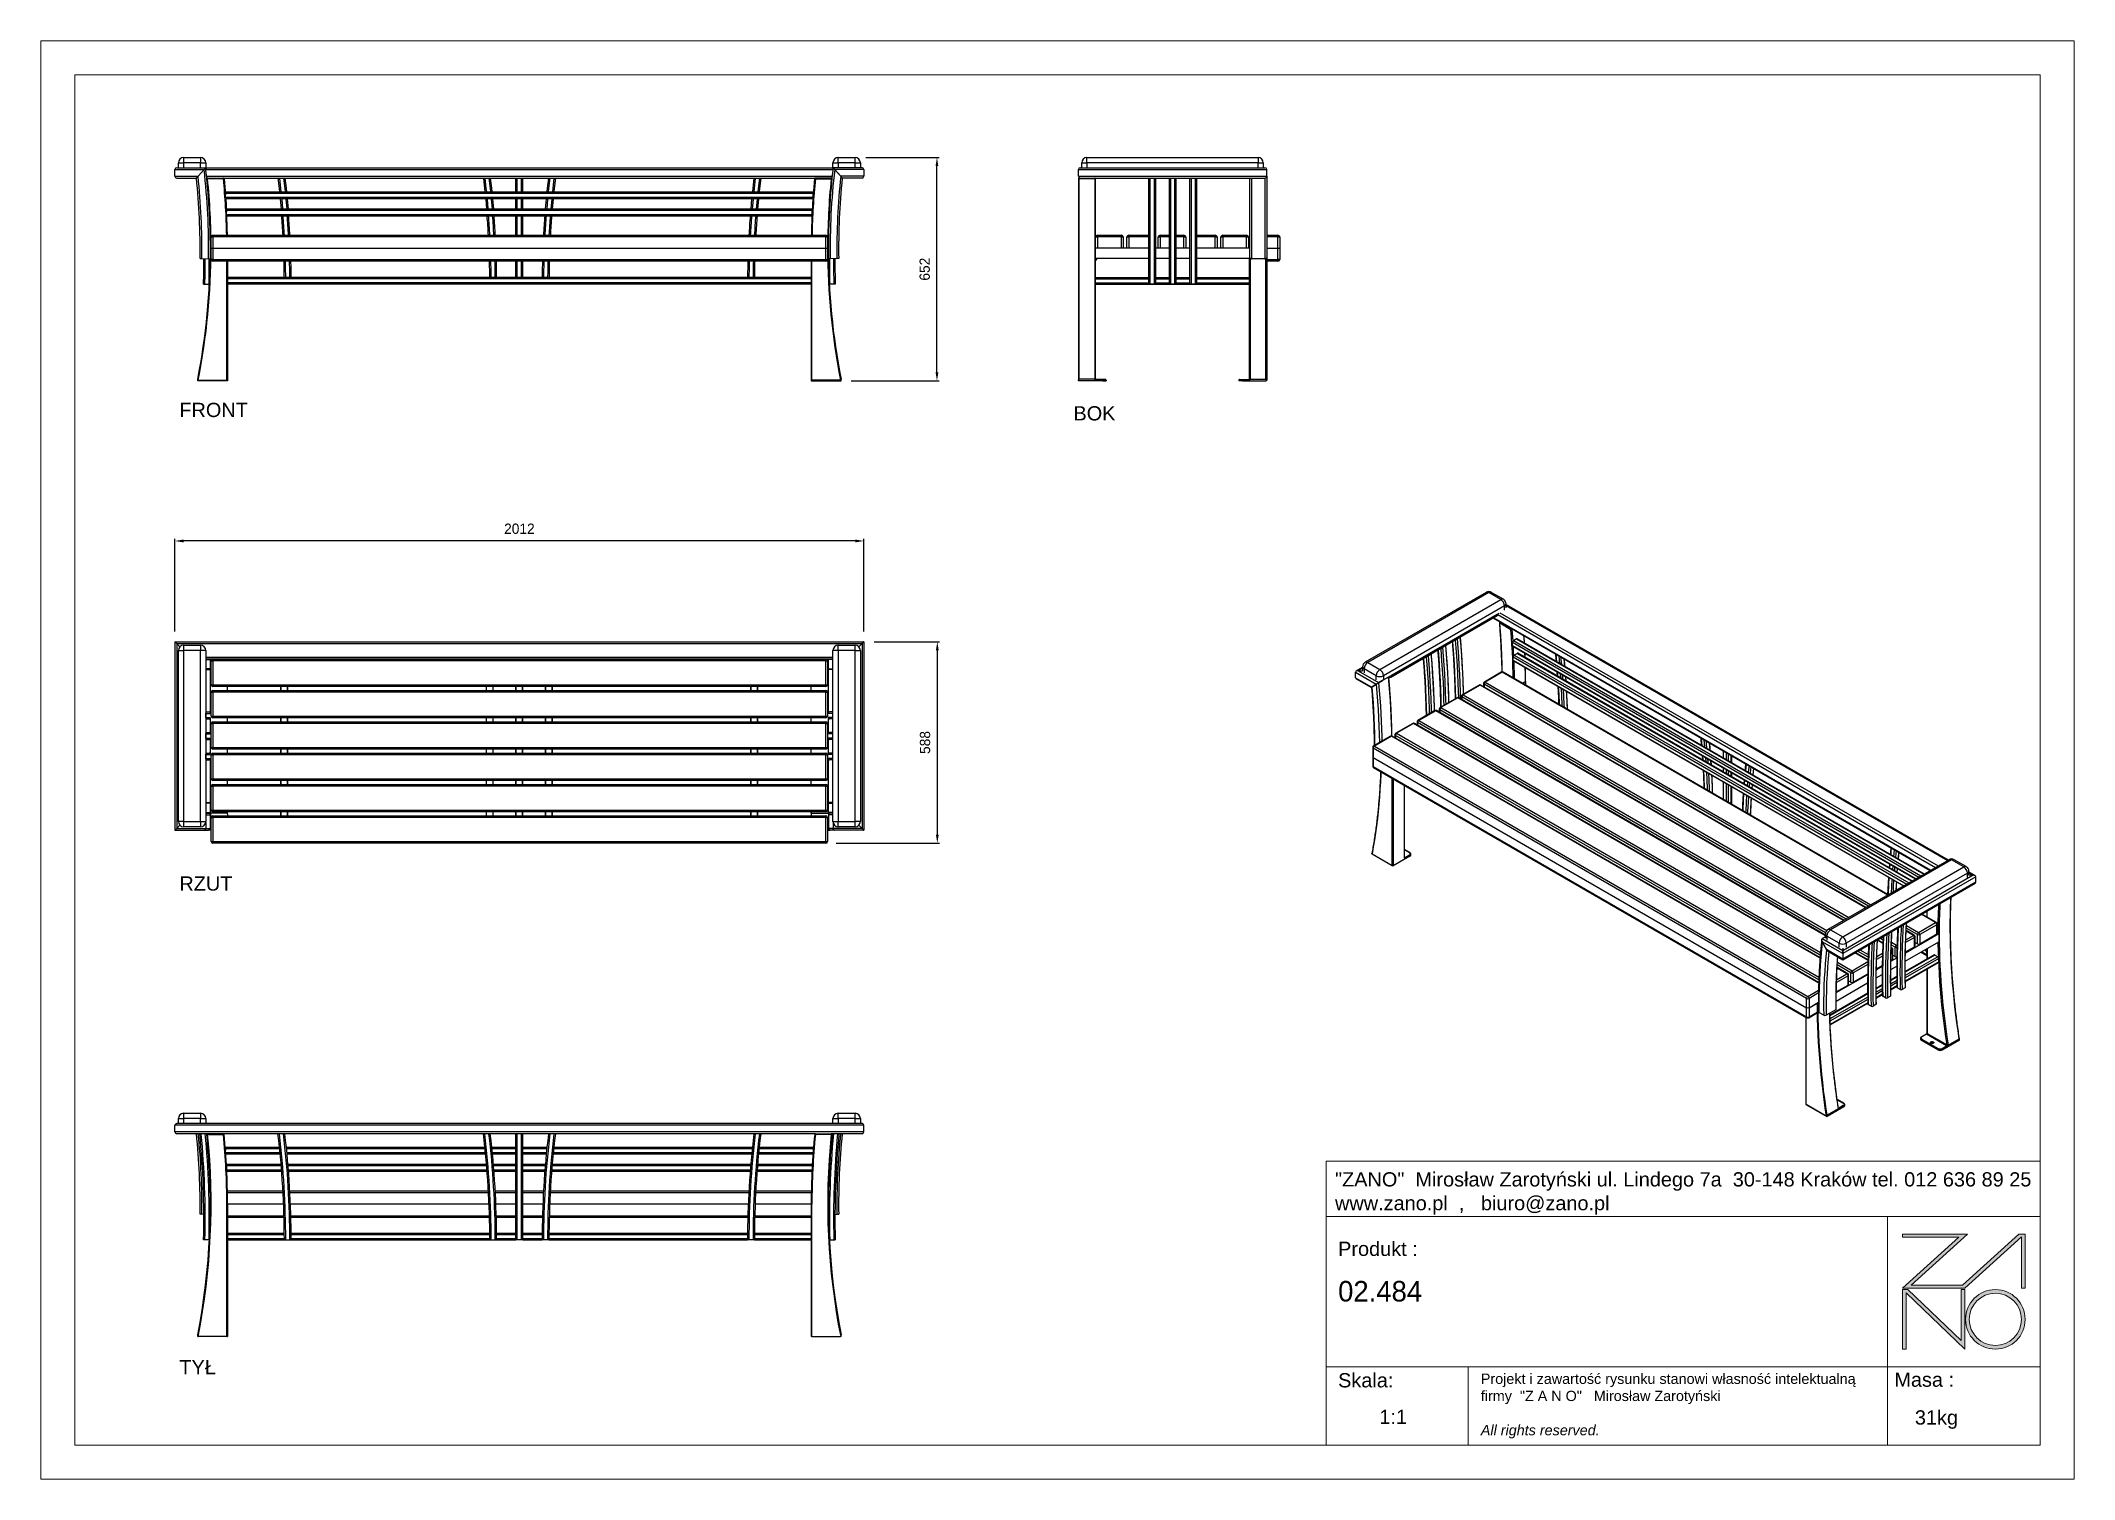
# Model space of a CAD drawing. Header units: millimetres. Extents: x 1039 to 6979, y -5125 to -925.
import ezdxf

# ---------------------------------------------------------------- set-up
doc = ezdxf.new("R2010")
doc.units = ezdxf.units.MM
doc.header["$PDSIZE"] = -1
doc.layers.add('tabelka', color=155, linetype='Continuous')
doc.layers.add('WYMIAR', color=96, linetype='Continuous')
doc.dimstyles.new('1-1', dxfattribs={"dimtxt": 30, "dimasz": 25, "dimexe": 6.25, "dimexo": 30, "dimgap": 20.625, "dimtad": 1, "dimdec": 1, "dimtxsty": 'Standard', "dimcen": 0, "dimclrd": 2, "dimclre": 2, "dimclrt": 2, "dimadec": 0, "dimazin": 0, "dimtfac": 1, "dimtdec": 1, "dimtmove": 0, "dimatfit": 3, "dimfxl": 0, "dimarcsym": 0})

msp = doc.modelspace()

# ---------------------------------------------------------------- texts
at = {"layer": 'WYMIAR', "char_height": 41.5951, "width": 196.5247, "attachment_point": 1}
for s, insert in [('{\\f@Arial Unicode MS|b0|i0|c238|p34;FRONT}', (1444.15, -1982.41)), ('{\\f@Arial Unicode MS|b0|i0|c238|p34;BOK}', (4055.65, -1992.33)), ('{\\f@Arial Unicode MS|b0|i0|c238|p34;RZUT}', (1444.15, -3365.01)), ('{\\f@Arial Unicode MS|b0|i0|c238|p34;TYŁ}', (1444.15, -4776.92))]:
    msp.add_mtext(s, dxfattribs=dict(at, insert=insert))

# ---------------------------------------------------------------- blocks, each defined once
blk = doc.blocks.new('zano')
at = {"layer": 'Defpoints', "lineweight": 5}
for points in [[(6270.2, 3716.2), (6270.2, 3707.4), (6434.8, 3707.4), (6270.2, 3558.4), (6452.4, 3558.4), (6617.9, 3708.2), (6617.9, 3558.4), (6628.6, 3558.4), (6628.6, 3716.2), (6610.7, 3716.2), (6446.1, 3567.2), (6295.4, 3567.2), (6459.9, 3716.2), (6270.2, 3716.2), (6270.2, 3707.4)], [(6270.2, 3554.4), (6286.2, 3554.4), (6441.7, 3405.6), (6441.7, 3554.4), (6452.4, 3554.4), (6452.4, 3380.5), (6281, 3544.6), (6281, 3380.5), (6270.2, 3380.5)]]:
    blk.add_hatch(color=251, dxfattribs=at).paths.add_polyline_path(points)
h = blk.add_hatch(color=251, dxfattribs=at)
h.paths.add_polyline_path([(6454.7, 3467.4, 1), (6628.6, 3467.4, 1)])
h.paths.add_polyline_path([(6617.9, 3467.4, -1), (6465.4, 3467.4, -1)], flags=16)
at = {"layer": 'Defpoints', "color": 251, "lineweight": 5}
blk.add_lwpolyline([(6434.8, 3707.4), (6270.2, 3558.4), (6452.4, 3558.4), (6617.9, 3708.2), (6617.9, 3558.4), (6628.6, 3558.4), (6628.6, 3716.2), (6610.7, 3716.2), (6446.1, 3567.2), (6295.4, 3567.2), (6459.9, 3716.2), (6270.2, 3716.2), (6270.2, 3707.4), (6432.1, 3707.4)], dxfattribs=at)
for points in [[(6270.2, 3716.2), (6270.2, 3707.4), (6434.8, 3707.4), (6270.2, 3558.4), (6452.4, 3558.4), (6617.9, 3708.2), (6617.9, 3558.4), (6628.6, 3558.4), (6628.6, 3716.2), (6610.7, 3716.2), (6446.1, 3567.2), (6295.4, 3567.2), (6459.9, 3716.2), (6270.2, 3716.2), (6270.2, 3707.4)], [(6270.2, 3554.4), (6286.2, 3554.4), (6441.7, 3405.6), (6441.7, 3554.4), (6452.4, 3554.4), (6452.4, 3380.5), (6281, 3544.6), (6281, 3380.5), (6270.2, 3380.5)]]:
    blk.add_lwpolyline(points, close=True, dxfattribs=at)
for radius in [87, 76.3]:
    blk.add_circle((6541.7, 3467.4), radius, dxfattribs=at)
blk = doc.blocks.new('TABELA')
at = {"layer": 'tabelka', "lineweight": 5}
for p, q in [((4587.4, 3929.4), (6672.4, 3929.4)), ((4587.4, 3767.6), (4587.4, 3929.4)), ((4587.4, 3929.4), (6672.4, 3929.4)), ((6226.5, 3767.6), (6226.5, 3329)), ((4587.4, 3329), (6672.4, 3329)), ((5001.6, 3329), (5001.6, 3100.4)), ((6226.5, 3329), (6226.5, 3100.4))]:
    blk.add_line(p, q, dxfattribs=at)
blk.add_lwpolyline([(4587.4, 3767.6), (6672.4, 3767.6), (6672.4, 3100.4), (4587.4, 3100.4)], close=True, dxfattribs=at)
blk.add_blockref('zano', (0, 0))
at = {"layer": 'tabelka', "lineweight": 5, "attachment_point": 1}
for s, insert, char_height, width in [('{\\fArial|b0|i0|c238|p34;"ZANO"  Mirosław Zarotyński ul. Lindego 7a  30-148 Kraków tel. 012 636 89 25\\Pwww.zano.pl  ,   biuro@zano.pl}', (4613, 3896.9), 41.595, 2040.38), ('{\\fArial|b0|i0|c238|p34;Produkt : }', (4622, 3694.1), 41.595, 265.273), ('{\\fCentury Gothic|b0|i0|c238|p34;02.484}', (4622, 3579.5), 60, 849.376), ('{\\fArial|b0|i0|c238|p34;Skala: }', (4622, 3310.3), 41.595, 191.675), ('{\\fArial|b0|i0|c238|p34;Masa :}', (6246.7, 3312.2), 41.595, 200.457), ('{\\fArial|b0|i0|c238|p34;1:1}', (4742.5, 3203.5), 41.595, 42.482), ('{\\fArial|b0|i0|c238|p34;31kg}', (6306.7, 3201.8), 41.595, 42.482)]:
    blk.add_mtext(s, dxfattribs=dict(at, insert=insert, char_height=char_height, width=width))
at = {"layer": 'tabelka', "color": 1, "lineweight": 5, "insert": (5038.9, 3308.9), "char_height": 30, "width": 1186.12, "attachment_point": 1}
blk.add_mtext('{\\fArial|b0|i0|c0|p34;Projekt i zawartość rysunku stanowi własność intelektualną firmy \\fArial|b0|i0|c238|p34; "Z A N O"   Mirosław Zarotyński\\fArial|b0|i1|c238|p34;\\P\\PAll rights reserved.}', dxfattribs=at)
blk = doc.blocks.new('rzut')
for p, q in [((-2756.3, 1933.3), (-2756.3, 1383.3)), ((-2756.3, 1933.3), (-744.3, 1933.3)), ((-2751.1, 1928.1), (-2751.1, 1388.5)), ((-2751.1, 1928.1), (-2741.9, 1918.9)), ((-2751.1, 1928.1), (-749.5, 1928.1)), ((-2746.3, 1908.3), (-2731.3, 1908.3)), ((-2746.3, 1408.3), (-2746.3, 1908.3)), ((-2731.3, 1923.3), (-2731.3, 1908.3)), ((-2731.3, 1923.3), (-2681.3, 1923.3)), ((-2681.3, 1908.3), (-2731.3, 1908.3)), ((-2731.3, 1908.3), (-2731.3, 1408.3)), ((-2681.3, 1923.3), (-2681.3, 1908.3)), ((-2681.3, 1408.3), (-2681.3, 1908.3)), ((-2666.3, 1908.3), (-2681.3, 1908.3)), ((-2666.3, 1908.3), (-2666.3, 1408.3)), ((-819.3, 1908.3), (-834.3, 1908.3)), ((-834.3, 1408.3), (-834.3, 1908.3)), ((-819.3, 1908.3), (-819.3, 1923.3)), ((-819.3, 1923.3), (-769.3, 1923.3)), ((-769.3, 1908.3), (-819.3, 1908.3)), ((-819.3, 1908.3), (-819.3, 1408.3)), ((-769.3, 1908.3), (-769.3, 1923.3)), ((-769.3, 1908.3), (-754.3, 1908.3)), ((-769.3, 1408.3), (-769.3, 1908.3)), ((-749.5, 1928.1), (-758.7, 1918.9)), ((-754.3, 1908.3), (-754.3, 1408.3)), ((-749.5, 1928.1), (-749.5, 1388.5)), ((-744.3, 1933.3), (-744.3, 1383.3)), ((-2666.3, 1888.5), (-834.3, 1888.5)), ((-2666.3, 1883.3), (-834.3, 1883.3)), ((-2666.3, 1881.3), (-2652.8, 1881.3)), ((-2652.8, 1854.3), (-2666.3, 1854.3)), ((-2666.3, 1852.3), (-2652.8, 1852.3)), ((-2652.8, 1726.2), (-2652.8, 1883.3)), ((-2650.3, 1877.8), (-2645.3, 1877.8)), ((-2650.3, 1807.8), (-2650.3, 1877.8)), ((-2645.3, 1882.8), (-2645.3, 1877.8)), ((-2645.3, 1882.8), (-855.3, 1882.8)), ((-855.3, 1877.8), (-2645.3, 1877.8)), ((-2645.3, 1877.8), (-2645.3, 1807.8)), ((-2602.8, 1882.8), (-2602.8, 1883.3)), ((-897.8, 1882.8), (-897.8, 1883.3)), ((-855.3, 1877.8), (-855.3, 1882.8)), ((-855.3, 1807.8), (-855.3, 1877.8)), ((-855.3, 1877.8), (-850.3, 1877.8)), ((-850.3, 1877.8), (-850.3, 1807.8)), ((-847.8, 1726.2), (-847.8, 1883.3)), ((-834.3, 1881.3), (-847.8, 1881.3)), ((-847.8, 1854.3), (-834.3, 1854.3)), ((-834.3, 1852.3), (-847.8, 1852.3)), ((-2650.3, 1807.8), (-2645.3, 1807.8)), ((-2650.3, 1716.3), (-2650.3, 1786.3)), ((-2650.3, 1786.3), (-2645.3, 1786.3)), ((-2645.3, 1807.8), (-855.3, 1807.8)), ((-2645.3, 1802.8), (-2645.3, 1807.8)), ((-855.3, 1802.8), (-2645.3, 1802.8)), ((-2645.3, 1791.3), (-2645.3, 1786.3)), ((-2645.3, 1791.3), (-855.3, 1791.3)), ((-855.3, 1786.3), (-2645.3, 1786.3)), ((-2645.3, 1786.3), (-2645.3, 1716.3)), ((-2602.8, 1791.3), (-2602.8, 1802.8)), ((-2446.7, 1791.3), (-2446.7, 1802.8)), ((-2446.2, 1791.3), (-2446.2, 1802.8)), ((-2427.2, 1791.3), (-2427.2, 1802.8)), ((-2426.7, 1791.3), (-2426.7, 1802.8)), ((-1846.7, 1791.3), (-1846.7, 1802.8)), ((-1846.2, 1791.3), (-1846.2, 1802.8)), ((-1827.2, 1791.3), (-1827.2, 1802.8)), ((-1826.7, 1791.3), (-1826.7, 1802.8)), ((-1760.3, 1791.3), (-1760.3, 1802.8)), ((-1759.8, 1791.3), (-1759.8, 1802.8)), ((-1740.8, 1791.3), (-1740.8, 1802.8)), ((-1740.3, 1791.3), (-1740.3, 1802.8)), ((-1673.8, 1791.3), (-1673.8, 1802.8)), ((-1673.3, 1791.3), (-1673.3, 1802.8)), ((-1654.3, 1791.3), (-1654.3, 1802.8)), ((-1653.8, 1791.3), (-1653.8, 1802.8)), ((-1073.8, 1791.3), (-1073.8, 1802.8)), ((-1073.3, 1791.3), (-1073.3, 1802.8)), ((-1054.3, 1791.3), (-1054.3, 1802.8)), ((-1053.8, 1791.3), (-1053.8, 1802.8)), ((-897.8, 1791.3), (-897.8, 1802.8)), ((-855.3, 1807.8), (-850.3, 1807.8)), ((-855.3, 1807.8), (-855.3, 1802.8)), ((-855.3, 1786.3), (-855.3, 1791.3)), ((-855.3, 1716.3), (-855.3, 1786.3)), ((-855.3, 1786.3), (-850.3, 1786.3)), ((-850.3, 1786.3), (-850.3, 1716.3)), ((-2666.3, 1728.3), (-2656, 1728.3)), ((-2666.1, 1712.3), (-2666.1, 1724.3)), ((-2666.1, 1724.3), (-2652.3, 1724.3)), ((-834.5, 1724.3), (-848.3, 1724.3)), ((-834.3, 1728.3), (-844.6, 1728.3)), ((-834.5, 1712.3), (-834.5, 1724.3)), ((-2666.3, 1708.3), (-2656, 1708.3)), ((-2666.3, 1668.3), (-2656, 1668.3)), ((-2666.1, 1712.3), (-2652.3, 1712.3)), ((-2666.1, 1652.3), (-2666.1, 1664.3)), ((-2666.1, 1664.3), (-2652.3, 1664.3)), ((-2652.8, 1666.2), (-2652.8, 1710.4)), ((-2650.3, 1716.3), (-2645.3, 1716.3)), ((-2650.3, 1624.8), (-2650.3, 1694.8)), ((-2650.3, 1694.8), (-2645.3, 1694.8)), ((-2645.3, 1716.3), (-855.3, 1716.3)), ((-2645.3, 1711.3), (-2645.3, 1716.3)), ((-855.3, 1711.3), (-2645.3, 1711.3)), ((-2645.3, 1699.8), (-2645.3, 1694.8)), ((-2645.3, 1699.8), (-855.3, 1699.8)), ((-2645.3, 1694.8), (-2645.3, 1624.8)), ((-855.3, 1694.8), (-2645.3, 1694.8)), ((-2602.8, 1699.8), (-2602.8, 1711.3)), ((-2446.7, 1699.8), (-2446.7, 1711.3)), ((-2446.2, 1699.8), (-2446.2, 1711.3)), ((-2427.2, 1699.8), (-2427.2, 1711.3)), ((-2426.7, 1699.8), (-2426.7, 1711.3)), ((-1846.7, 1699.8), (-1846.7, 1711.3)), ((-1846.2, 1699.8), (-1846.2, 1711.3)), ((-1827.2, 1699.8), (-1827.2, 1711.3)), ((-1826.7, 1699.8), (-1826.7, 1711.3)), ((-1760.3, 1699.8), (-1760.3, 1711.3)), ((-1759.8, 1699.8), (-1759.8, 1711.3)), ((-1740.8, 1699.8), (-1740.8, 1711.3)), ((-1740.3, 1699.8), (-1740.3, 1711.3)), ((-1673.8, 1699.8), (-1673.8, 1711.3)), ((-1673.3, 1699.8), (-1673.3, 1711.3)), ((-1654.3, 1699.8), (-1654.3, 1711.3)), ((-1653.8, 1699.8), (-1653.8, 1711.3)), ((-1073.8, 1699.8), (-1073.8, 1711.3)), ((-1073.3, 1699.8), (-1073.3, 1711.3)), ((-1054.3, 1699.8), (-1054.3, 1711.3)), ((-1053.8, 1699.8), (-1053.8, 1711.3)), ((-897.8, 1699.8), (-897.8, 1711.3)), ((-855.3, 1716.3), (-850.3, 1716.3)), ((-855.3, 1716.3), (-855.3, 1711.3)), ((-855.3, 1694.8), (-855.3, 1699.8)), ((-855.3, 1624.8), (-855.3, 1694.8)), ((-855.3, 1694.8), (-850.3, 1694.8)), ((-850.3, 1694.8), (-850.3, 1624.8)), ((-834.5, 1712.3), (-848.3, 1712.3)), ((-834.5, 1664.3), (-848.3, 1664.3)), ((-847.8, 1666.2), (-847.8, 1710.4)), ((-834.3, 1708.3), (-844.6, 1708.3)), ((-834.3, 1668.3), (-844.6, 1668.3)), ((-834.5, 1652.3), (-834.5, 1664.3)), ((-2666.3, 1648.3), (-2656, 1648.3)), ((-2666.3, 1608.3), (-2656, 1608.3)), ((-2666.1, 1652.3), (-2652.3, 1652.3)), ((-2666.1, 1592.3), (-2666.1, 1604.3)), ((-2666.1, 1604.3), (-2652.3, 1604.3)), ((-2652.8, 1606.2), (-2652.8, 1650.4)), ((-2650.3, 1624.8), (-2645.3, 1624.8)), ((-2645.3, 1624.8), (-855.3, 1624.8)), ((-2645.3, 1619.8), (-2645.3, 1624.8)), ((-855.3, 1619.8), (-2645.3, 1619.8)), ((-2645.3, 1608.3), (-2645.3, 1603.3)), ((-2645.3, 1608.3), (-855.3, 1608.3)), ((-2602.8, 1608.3), (-2602.8, 1619.8)), ((-2446.7, 1608.3), (-2446.7, 1619.8)), ((-2446.2, 1608.3), (-2446.2, 1619.8)), ((-2427.2, 1608.3), (-2427.2, 1619.8)), ((-2426.7, 1608.3), (-2426.7, 1619.8)), ((-1846.7, 1608.3), (-1846.7, 1619.8)), ((-1846.2, 1608.3), (-1846.2, 1619.8)), ((-1827.2, 1608.3), (-1827.2, 1619.8)), ((-1826.7, 1608.3), (-1826.7, 1619.8)), ((-1760.3, 1608.3), (-1760.3, 1619.8)), ((-1759.8, 1608.3), (-1759.8, 1619.8)), ((-1740.8, 1608.3), (-1740.8, 1619.8)), ((-1740.3, 1608.3), (-1740.3, 1619.8)), ((-1673.8, 1608.3), (-1673.8, 1619.8)), ((-1673.3, 1608.3), (-1673.3, 1619.8)), ((-1654.3, 1608.3), (-1654.3, 1619.8)), ((-1653.8, 1608.3), (-1653.8, 1619.8)), ((-1073.8, 1608.3), (-1073.8, 1619.8)), ((-1073.3, 1608.3), (-1073.3, 1619.8)), ((-1054.3, 1608.3), (-1054.3, 1619.8)), ((-1053.8, 1608.3), (-1053.8, 1619.8)), ((-897.8, 1608.3), (-897.8, 1619.8)), ((-855.3, 1624.8), (-850.3, 1624.8)), ((-855.3, 1624.8), (-855.3, 1619.8)), ((-855.3, 1603.3), (-855.3, 1608.3)), ((-834.5, 1652.3), (-848.3, 1652.3)), ((-834.5, 1604.3), (-848.3, 1604.3)), ((-847.8, 1606.2), (-847.8, 1650.4)), ((-834.3, 1648.3), (-844.6, 1648.3)), ((-834.3, 1608.3), (-844.6, 1608.3)), ((-834.5, 1592.3), (-834.5, 1604.3)), ((-2666.3, 1588.3), (-2656, 1588.3)), ((-2666.1, 1592.3), (-2652.3, 1592.3)), ((-2652.8, 1433.3), (-2652.8, 1590.4)), ((-2650.3, 1603.3), (-2645.3, 1603.3)), ((-2650.3, 1533.3), (-2650.3, 1603.3)), ((-855.3, 1603.3), (-2645.3, 1603.3)), ((-2645.3, 1603.3), (-2645.3, 1533.3)), ((-855.3, 1603.3), (-850.3, 1603.3)), ((-855.3, 1533.3), (-855.3, 1603.3)), ((-850.3, 1603.3), (-850.3, 1533.3)), ((-834.5, 1592.3), (-848.3, 1592.3)), ((-847.8, 1433.3), (-847.8, 1590.4)), ((-834.3, 1588.3), (-844.6, 1588.3)), ((-2650.3, 1533.3), (-2645.3, 1533.3)), ((-2650.3, 1511.8), (-2645.3, 1511.8)), ((-2650.3, 1441.8), (-2650.3, 1511.8)), ((-2645.3, 1533.3), (-855.3, 1533.3)), ((-2645.3, 1528.3), (-2645.3, 1533.3)), ((-855.3, 1528.3), (-2645.3, 1528.3)), ((-2645.3, 1516.8), (-2645.3, 1511.8)), ((-2645.3, 1516.8), (-855.3, 1516.8)), ((-855.3, 1511.8), (-2645.3, 1511.8)), ((-2645.3, 1511.8), (-2645.3, 1441.8)), ((-2602.8, 1516.8), (-2602.8, 1528.3)), ((-2446.7, 1516.8), (-2446.7, 1528.3)), ((-2446.2, 1516.8), (-2446.2, 1528.3)), ((-2427.2, 1516.8), (-2427.2, 1528.3)), ((-2426.7, 1516.8), (-2426.7, 1528.3)), ((-1846.7, 1516.8), (-1846.7, 1528.3)), ((-1846.2, 1516.8), (-1846.2, 1528.3)), ((-1827.2, 1516.8), (-1827.2, 1528.3)), ((-1826.7, 1516.8), (-1826.7, 1528.3)), ((-1760.3, 1516.8), (-1760.3, 1528.3)), ((-1759.8, 1516.8), (-1759.8, 1528.3)), ((-1740.8, 1516.8), (-1740.8, 1528.3)), ((-1740.3, 1516.8), (-1740.3, 1528.3)), ((-1673.8, 1516.8), (-1673.8, 1528.3)), ((-1673.3, 1516.8), (-1673.3, 1528.3)), ((-1654.3, 1516.8), (-1654.3, 1528.3)), ((-1653.8, 1516.8), (-1653.8, 1528.3)), ((-1073.8, 1516.8), (-1073.8, 1528.3)), ((-1073.3, 1516.8), (-1073.3, 1528.3)), ((-1054.3, 1516.8), (-1054.3, 1528.3)), ((-1053.8, 1516.8), (-1053.8, 1528.3)), ((-897.8, 1516.8), (-897.8, 1528.3)), ((-855.3, 1533.3), (-850.3, 1533.3)), ((-855.3, 1533.3), (-855.3, 1528.3)), ((-855.3, 1511.8), (-855.3, 1516.8)), ((-855.3, 1511.8), (-850.3, 1511.8)), ((-855.3, 1441.8), (-855.3, 1511.8)), ((-850.3, 1511.8), (-850.3, 1441.8)), ((-2666.3, 1464.3), (-2652.8, 1464.3)), ((-2652.8, 1462.3), (-2666.3, 1462.3)), ((-2666.3, 1435.3), (-2652.8, 1435.3)), ((-2666.3, 1433.3), (-2658, 1433.3)), ((-2666.3, 1428.1), (-2652.8, 1428.1)), ((-2658, 1433.3), (-2652.8, 1433.3)), ((-2652.8, 1431.3), (-2653.9, 1431.3)), ((-2602.8, 1433.3), (-2652.8, 1433.3)), ((-2652.8, 1431.3), (-2652.8, 1385.3)), ((-2652.8, 1388.5), (-2652.8, 1428.1)), ((-2604.8, 1433.3), (-2650.8, 1433.3)), ((-2650.3, 1441.8), (-2645.3, 1441.8)), ((-2645.3, 1441.8), (-855.3, 1441.8)), ((-2645.3, 1436.8), (-2645.3, 1441.8)), ((-855.3, 1436.8), (-2645.3, 1436.8)), ((-2602.8, 1433.3), (-2602.8, 1436.8)), ((-2602.8, 1431.3), (-2602.8, 1425.3)), ((-2446.7, 1425.3), (-2446.7, 1436.8)), ((-2446.2, 1425.3), (-2446.2, 1436.8)), ((-2427.2, 1425.3), (-2427.2, 1436.8)), ((-2426.7, 1425.3), (-2426.7, 1436.8)), ((-1846.7, 1425.3), (-1846.7, 1436.8)), ((-1846.2, 1425.3), (-1846.2, 1436.8)), ((-1827.2, 1425.3), (-1827.2, 1436.8)), ((-1826.7, 1425.3), (-1826.7, 1436.8)), ((-1760.3, 1425.3), (-1760.3, 1436.8)), ((-1759.8, 1425.3), (-1759.8, 1436.8)), ((-1740.8, 1425.3), (-1740.8, 1436.8)), ((-1740.3, 1425.3), (-1740.3, 1436.8)), ((-1673.8, 1425.3), (-1673.8, 1436.8)), ((-1673.3, 1425.3), (-1673.3, 1436.8)), ((-1654.3, 1425.3), (-1654.3, 1436.8)), ((-1653.8, 1425.3), (-1653.8, 1436.8)), ((-1073.8, 1425.3), (-1073.8, 1436.8)), ((-1073.3, 1425.3), (-1073.3, 1436.8)), ((-1054.3, 1425.3), (-1054.3, 1436.8)), ((-1053.8, 1425.3), (-1053.8, 1436.8)), ((-897.8, 1433.3), (-897.8, 1436.8)), ((-897.8, 1433.3), (-847.8, 1433.3)), ((-897.8, 1431.3), (-897.8, 1425.3)), ((-895.8, 1433.3), (-849.8, 1433.3)), ((-855.3, 1441.8), (-850.3, 1441.8)), ((-855.3, 1441.8), (-855.3, 1436.8)), ((-834.3, 1464.3), (-847.8, 1464.3)), ((-847.8, 1462.3), (-834.3, 1462.3)), ((-834.3, 1435.3), (-847.8, 1435.3)), ((-842.6, 1433.3), (-847.8, 1433.3)), ((-847.8, 1431.3), (-847.8, 1385.3)), ((-847.8, 1431.3), (-846.7, 1431.3)), ((-847.8, 1428.1), (-847.8, 1388.5)), ((-834.3, 1428.1), (-847.8, 1428.1)), ((-834.3, 1433.3), (-842.6, 1433.3)), ((-2756.3, 1383.3), (-2671.1, 1383.3)), ((-2751.1, 1388.5), (-2741.9, 1397.7)), ((-2751.1, 1388.5), (-2666.5, 1388.5)), ((-2731.3, 1408.3), (-2746.3, 1408.3)), ((-2731.3, 1408.3), (-2681.3, 1408.3)), ((-2731.3, 1408.3), (-2731.3, 1393.3)), ((-2681.3, 1393.3), (-2731.3, 1393.3)), ((-2681.3, 1408.3), (-2666.3, 1408.3)), ((-2681.3, 1408.3), (-2681.3, 1393.3)), ((-2671.1, 1383.3), (-2658, 1383.3)), ((-2666.5, 1406), (-2666.5, 1388.5)), ((-2666.5, 1388.5), (-2652.8, 1388.5)), ((-2650.8, 1383.3), (-2658, 1383.3)), ((-2653.9, 1385.3), (-2652.8, 1385.3)), ((-2650.3, 1383.3), (-2650.8, 1383.3)), ((-2650.3, 1420.3), (-2645.3, 1420.3)), ((-2650.3, 1350.3), (-2650.3, 1420.3)), ((-2645.3, 1425.3), (-2645.3, 1420.3)), ((-2645.3, 1425.3), (-855.3, 1425.3)), ((-855.3, 1420.3), (-2645.3, 1420.3)), ((-2645.3, 1420.3), (-2645.3, 1350.3)), ((-855.3, 1420.3), (-855.3, 1425.3)), ((-855.3, 1350.3), (-855.3, 1420.3)), ((-855.3, 1420.3), (-850.3, 1420.3)), ((-850.3, 1420.3), (-850.3, 1350.3)), ((-850.3, 1383.3), (-849.8, 1383.3)), ((-849.8, 1383.3), (-842.6, 1383.3)), ((-834.1, 1388.5), (-847.8, 1388.5)), ((-846.7, 1385.3), (-847.8, 1385.3)), ((-829.4, 1383.3), (-842.6, 1383.3)), ((-834.3, 1408.3), (-819.3, 1408.3)), ((-834.1, 1406), (-834.1, 1388.5)), ((-749.5, 1388.5), (-834.1, 1388.5)), ((-744.3, 1383.3), (-829.4, 1383.3)), ((-819.3, 1408.3), (-769.3, 1408.3)), ((-819.3, 1393.3), (-819.3, 1408.3)), ((-769.3, 1393.3), (-819.3, 1393.3)), ((-754.3, 1408.3), (-769.3, 1408.3)), ((-769.3, 1393.3), (-769.3, 1408.3)), ((-758.7, 1397.7), (-749.5, 1388.5)), ((-2650.3, 1350.3), (-2645.3, 1350.3)), ((-2645.3, 1350.3), (-855.3, 1350.3)), ((-2645.3, 1345.3), (-2645.3, 1350.3)), ((-855.3, 1345.3), (-2645.3, 1345.3)), ((-855.3, 1350.3), (-850.3, 1350.3)), ((-855.3, 1350.3), (-855.3, 1345.3))]:
    blk.add_line(p, q)
at = {"flags": 128}
for points in [[(-2756.3, 1933.3), (-2756.2, 1933.2), (-2755.9, 1932.9), (-2755.4, 1932.4), (-2754.8, 1931.8), (-2754, 1931), (-2753.1, 1930.1), (-2752.1, 1929.1), (-2751.1, 1928.1)], [(-2756.3, 1933.3), (-2756.2, 1933.2), (-2756, 1933), (-2755.6, 1932.6), (-2755.1, 1932.1), (-2754.4, 1931.4), (-2753.7, 1930.7), (-2752.9, 1929.9), (-2752, 1929), (-2751.1, 1928.1)], [(-744.3, 1933.3), (-744.4, 1933.2), (-744.7, 1932.9), (-745.2, 1932.4), (-745.8, 1931.8), (-746.6, 1931), (-747.5, 1930.1), (-748.5, 1929.1), (-749.5, 1928.1)], [(-744.3, 1933.3), (-744.4, 1933.2), (-744.6, 1933), (-745, 1932.6), (-745.5, 1932.1), (-746.1, 1931.4), (-746.9, 1930.7), (-747.7, 1929.9), (-748.6, 1929), (-749.5, 1928.1)], [(-2756.3, 1383.3), (-2756.2, 1383.4), (-2755.9, 1383.7), (-2755.4, 1384.2), (-2754.8, 1384.8), (-2754, 1385.6), (-2753.1, 1386.5), (-2752.1, 1387.5), (-2751.1, 1388.5)], [(-2751.1, 1388.5), (-2752.1, 1387.5), (-2753.1, 1386.5), (-2754, 1385.6), (-2754.8, 1384.8), (-2755.4, 1384.2), (-2755.9, 1383.7), (-2756.2, 1383.4), (-2756.3, 1383.3)], [(-749.5, 1388.5), (-748.5, 1387.5), (-747.5, 1386.5), (-746.6, 1385.6), (-745.8, 1384.8), (-745.2, 1384.2), (-744.7, 1383.7), (-744.4, 1383.4), (-744.3, 1383.3)], [(-744.3, 1383.3), (-744.4, 1383.4), (-744.7, 1383.7), (-745.2, 1384.2), (-745.8, 1384.8), (-746.6, 1385.6), (-747.5, 1386.5), (-748.5, 1387.5), (-749.5, 1388.5)]]:
    blk.add_lwpolyline(points, dxfattribs=at)
for centre, radius, start, end in [((-2731.3, 1908.3), 15, 90, 180), ((-2681.3, 1908.3), 15, 0, 90), ((-819.3, 1908.3), 15, 90, 180), ((-769.3, 1908.3), 15, 0, 90), ((-2645.3, 1877.8), 5, 90, 180), ((-855.3, 1877.8), 5, 0, 90), ((-2645.3, 1807.8), 5, 180, 270), ((-2645.3, 1786.3), 5, 90, 180), ((-855.3, 1807.8), 5, 270, 0), ((-855.3, 1786.3), 5, 0, 90), ((-2656, 1724.3), 4, 36.80685, 90), ((-844.6, 1724.3), 4, 90, 143.19315), ((-2656, 1712.3), 4, 270, 323.19315), ((-2656, 1664.3), 4, 36.80685, 90), ((-2645.3, 1716.3), 5, 180, 270), ((-2645.3, 1694.8), 5, 90, 180), ((-855.3, 1716.3), 5, 270, 0), ((-855.3, 1694.8), 5, 0, 90), ((-844.6, 1712.3), 4, 216.80685, 270), ((-844.6, 1664.3), 4, 90, 143.19315), ((-2656, 1652.3), 4, 270, 323.19315), ((-2656, 1604.3), 4, 36.80685, 90), ((-2645.3, 1624.8), 5, 180, 270), ((-2645.3, 1603.3), 5, 90, 180), ((-855.3, 1624.8), 5, 270, 0), ((-855.3, 1603.3), 5, 0, 90), ((-844.6, 1652.3), 4, 216.80685, 270), ((-844.6, 1604.3), 4, 90, 143.19315), ((-2656, 1592.3), 4, 270, 323.19315), ((-844.6, 1592.3), 4, 216.80685, 270), ((-2645.3, 1533.3), 5, 180, 270), ((-2645.3, 1511.8), 5, 90, 180), ((-855.3, 1533.3), 5, 270, 0), ((-855.3, 1511.8), 5, 0, 90), ((-2658, 1428.1), 5.2, 0, 90), ((-2645.3, 1441.8), 5, 180, 270), ((-2604.8, 1431.3), 2, 0, 90), ((-895.8, 1431.3), 2, 90, 180), ((-855.3, 1441.8), 5, 270, 0), ((-842.6, 1428.1), 5.2, 90, 180), ((-2731.3, 1408.3), 15, 180, 270), ((-2681.3, 1408.3), 15, 270, 0), ((-2658, 1388.5), 5.2, 270, 0), ((-2645.3, 1420.3), 5, 90, 180), ((-855.3, 1420.3), 5, 0, 90), ((-842.6, 1388.5), 5.2, 180, 270), ((-819.3, 1408.3), 15, 180, 270), ((-769.3, 1408.3), 15, 270, 0), ((-2645.3, 1350.3), 5, 180, 270), ((-855.3, 1350.3), 5, 270, 0)]:
    blk.add_arc(centre, radius, start, end)
for centre, start_param, end_param in [((-2671.1, 1388.5), 3.141593, 4.712389), ((-829.4, 1388.5), 1.570796, 3.141593)]:
    blk.add_ellipse(centre, major_axis=(0, 5.2), ratio=0.90083, start_param=start_param, end_param=end_param)
for points, knots in [([(-2666.1, 1724.3), (-2666.1, 1724.5), (-2666.1, 1724.8), (-2666.2, 1725.2), (-2666.3, 1725.3)], [0, 0, 0, 0, 0.551057, 1, 1, 1, 1]), ([(-834.5, 1724.3), (-834.5, 1724.5), (-834.5, 1724.8), (-834.3, 1725.2), (-834.3, 1725.3)], [0, 0, 0, 0, 0.551057, 1, 1, 1, 1]), ([(-2666.3, 1711.2), (-2666.2, 1711.5), (-2666.1, 1711.9), (-2666.1, 1712.3), (-2666.1, 1712.3)], [0, 0, 0, 0, 0.951436, 1, 1, 1, 1]), ([(-2666.1, 1664.3), (-2666.1, 1664.5), (-2666.1, 1664.8), (-2666.2, 1665.2), (-2666.3, 1665.3)], [0, 0, 0, 0, 0.551064, 1, 1, 1, 1]), ([(-834.3, 1711.2), (-834.4, 1711.5), (-834.5, 1711.9), (-834.5, 1712.3), (-834.5, 1712.3)], [0, 0, 0, 0, 0.951436, 1, 1, 1, 1]), ([(-834.5, 1664.3), (-834.5, 1664.5), (-834.5, 1664.8), (-834.3, 1665.2), (-834.3, 1665.3)], [0, 0, 0, 0, 0.551064, 1, 1, 1, 1]), ([(-2666.3, 1651.2), (-2666.2, 1651.5), (-2666.1, 1651.9), (-2666.1, 1652.3), (-2666.1, 1652.3)], [0, 0, 0, 0, 0.951436, 1, 1, 1, 1]), ([(-2666.1, 1604.3), (-2666.1, 1604.5), (-2666.1, 1604.8), (-2666.2, 1605.2), (-2666.3, 1605.3)], [0, 0, 0, 0, 0.551064, 1, 1, 1, 1]), ([(-834.3, 1651.2), (-834.4, 1651.5), (-834.5, 1651.9), (-834.5, 1652.3), (-834.5, 1652.3)], [0, 0, 0, 0, 0.951436, 1, 1, 1, 1]), ([(-834.5, 1604.3), (-834.5, 1604.5), (-834.5, 1604.8), (-834.3, 1605.2), (-834.3, 1605.3)], [0, 0, 0, 0, 0.551064, 1, 1, 1, 1]), ([(-2666.3, 1591.2), (-2666.2, 1591.5), (-2666.1, 1591.9), (-2666.1, 1592.3), (-2666.1, 1592.3)], [0, 0, 0, 0, 0.951436, 1, 1, 1, 1]), ([(-834.3, 1591.2), (-834.4, 1591.5), (-834.5, 1591.9), (-834.5, 1592.3), (-834.5, 1592.3)], [0, 0, 0, 0, 0.951436, 1, 1, 1, 1]), ([(-2650.8, 1433.3), (-2651, 1433.3), (-2651.5, 1433.2), (-2652.1, 1432.9), (-2652.5, 1432.4), (-2652.7, 1431.8), (-2652.8, 1431.4), (-2652.8, 1431.3)], [0, 0, 0, 0, 0.214703, 0.429389, 0.64409, 0.85879, 1, 1, 1, 1]), ([(-849.8, 1433.3), (-849.6, 1433.3), (-849.1, 1433.2), (-848.5, 1432.9), (-848.1, 1432.4), (-847.8, 1431.8), (-847.8, 1431.4), (-847.8, 1431.3)], [0, 0, 0, 0, 0.214703, 0.429389, 0.64409, 0.85879, 1, 1, 1, 1]), ([(-2671.2, 1383.3), (-2671.2, 1383.3), (-2670.4, 1383.3), (-2669.1, 1383.7), (-2667.8, 1384.9), (-2667, 1386.2), (-2666.7, 1387.5), (-2666.6, 1388.2), (-2666.6, 1388.5)], [0, 0, 0, 0, 0.041135, 0.36068, 0.590724, 0.769338, 0.918273, 1, 1, 1, 1]), ([(-2652.8, 1385.3), (-2652.8, 1385.1), (-2652.7, 1384.6), (-2652.4, 1384), (-2651.9, 1383.5), (-2651.3, 1383.3), (-2650.9, 1383.3), (-2650.8, 1383.3)], [0, 0, 0, 0, 0.2146962, 0.4293943, 0.6440929, 0.8587714, 1, 1, 1, 1]), ([(-847.8, 1385.3), (-847.8, 1385.1), (-847.8, 1384.6), (-848.2, 1384), (-848.7, 1383.5), (-849.3, 1383.3), (-849.6, 1383.3), (-849.8, 1383.3)], [0, 0, 0, 0, 0.2146962, 0.4293943, 0.6440929, 0.8587714, 1, 1, 1, 1]), ([(-829.3, 1383.3), (-829.4, 1383.3), (-830.2, 1383.3), (-831.4, 1383.7), (-832.8, 1384.9), (-833.6, 1386.2), (-833.9, 1387.5), (-833.9, 1388.2), (-833.9, 1388.5)], [0, 0, 0, 0, 0.041135, 0.36068, 0.590724, 0.769338, 0.918273, 1, 1, 1, 1])]:
    blk.add_open_spline(points, degree=3, knots=knots)
blk = doc.blocks.new('front')
for p, q in [((-2756.3, 547.9), (-2671.1, 547.9)), ((-2756.3, 528.3), (-2756.3, 547.9)), ((-2751.1, 553.1), (-2666.5, 553.1)), ((-2746.3, 553.1), (-2746.3, 567.9)), ((-2746.3, 567.9), (-2731.3, 567.9)), ((-2731.3, 582.9), (-2681.3, 582.9)), ((-2731.3, 582.9), (-2731.3, 567.9)), ((-2681.3, 567.9), (-2731.3, 567.9)), ((-2731.3, 567.9), (-2731.3, 553.1)), ((-2671.1, 547.9), (-2688.8, 528.3)), ((-2688.8, 528.3), (-2671.2, 547.8)), ((-2681.3, 582.9), (-2681.3, 567.9)), ((-2681.3, 567.9), (-2666.3, 567.9)), ((-2681.3, 553.1), (-2681.3, 567.9)), ((-2666.3, 552.9), (-2666.6, 552.9)), ((-2666.3, 567.9), (-2666.3, 552.9)), ((-2666.3, 553.1), (-834.3, 553.1)), ((-2666.3, 552.9), (-2666.3, 550.1)), ((-2665.9, 547.9), (-834.7, 547.9)), ((-834.3, 567.9), (-819.3, 567.9)), ((-834.3, 552.9), (-834.3, 567.9)), ((-834, 552.9), (-834.3, 552.9)), ((-834.3, 552.9), (-834.3, 550.1)), ((-749.5, 553.1), (-834.1, 553.1)), ((-744.3, 547.9), (-829.4, 547.9)), ((-829.4, 547.9), (-811.8, 528.3)), ((-811.8, 528.3), (-829.3, 547.8)), ((-819.3, 567.9), (-819.3, 582.9)), ((-819.3, 582.9), (-769.3, 582.9)), ((-769.3, 567.9), (-819.3, 567.9)), ((-819.3, 567.9), (-819.3, 553.1)), ((-769.3, 567.9), (-769.3, 582.9)), ((-769.3, 567.9), (-754.3, 567.9)), ((-769.3, 553.1), (-769.3, 567.9)), ((-754.3, 567.9), (-754.3, 553.1)), ((-744.3, 547.9), (-744.3, 528.3)), ((-2756.3, 528.3), (-2688.8, 528.3)), ((-2751.1, 523.1), (-2693.5, 523.1)), ((-2663.9, 528.3), (-836.7, 528.3)), ((-2663.3, 523.1), (-2661, 523.1)), ((-2661, 523.1), (-2661, 521.1)), ((-2661, 523.1), (-2614.8, 523.1)), ((-2614.8, 521.1), (-2661, 521.1)), ((-2614.8, 523.1), (-885.8, 523.1)), ((-2614.8, 523.1), (-2614.8, 521.1)), ((-2608.7, 479.1), (-2608.7, 483.1)), ((-2608.7, 483.1), (-891.9, 483.1)), ((-2608.7, 479.1), (-891.9, 479.1)), ((-2608.7, 467.1), (-2608.7, 479.1)), ((-1760.3, 483.1), (-1760.3, 523.1)), ((-1756.3, 483.1), (-1756.3, 523.1)), ((-1744.3, 483.1), (-1744.3, 523.1)), ((-1740.3, 483.1), (-1740.3, 523.1)), ((-891.9, 479.1), (-891.9, 483.1)), ((-891.9, 467.1), (-891.9, 479.1)), ((-839.6, 523.1), (-885.8, 523.1)), ((-885.8, 523.1), (-885.8, 521.1)), ((-885.8, 521.1), (-839.6, 521.1)), ((-839.6, 523.1), (-837.2, 523.1)), ((-839.6, 523.1), (-839.6, 521.1)), ((-744.3, 528.3), (-811.8, 528.3)), ((-749.5, 523.1), (-807.1, 523.1)), ((-2608.7, 467.1), (-891.9, 467.1)), ((-2608.7, 465.1), (-2608.7, 467.1)), ((-2607.9, 463.1), (-892.7, 463.1)), ((-2605.5, 433.1), (-895.1, 433.1)), ((-2605.5, 429.1), (-2605.5, 433.1)), ((-2605.5, 429.1), (-895.1, 429.1)), ((-2605.5, 417.1), (-2605.5, 429.1)), ((-2605.5, 417.1), (-895.1, 417.1)), ((-2605.5, 414.8), (-2605.5, 417.1)), ((-1760.3, 433.1), (-1760.3, 463.1)), ((-1756.3, 433.1), (-1756.3, 463.1)), ((-1744.3, 433.1), (-1744.3, 463.1)), ((-1740.3, 433.1), (-1740.3, 463.1)), ((-895.1, 429.1), (-895.1, 433.1)), ((-895.1, 417.1), (-895.1, 429.1)), ((-895.1, 414.8), (-895.1, 417.1)), ((-891.9, 465.1), (-891.9, 467.1)), ((-2604.9, 413.1), (-895.6, 413.1)), ((-1760.3, 356.1), (-1760.3, 413.1)), ((-1756.3, 356.1), (-1756.3, 413.1)), ((-1744.3, 356.1), (-1744.3, 413.1)), ((-1740.3, 356.1), (-1740.3, 413.1)), ((-2650.3, 318.1), (-2650.8, 318.1)), ((-2650.3, 318.1), (-2650.3, 351.1)), ((-2650.3, 351.1), (-2645.3, 351.1)), ((-2650.3, 285.1), (-2650.3, 318.1)), ((-2650.3, 318.1), (-2645.3, 318.1)), ((-2645.3, 356.1), (-855.3, 356.1)), ((-2645.3, 351.1), (-2645.3, 356.1)), ((-855.3, 351.1), (-2645.3, 351.1)), ((-2645.3, 351.1), (-2645.3, 318.1)), ((-2645.3, 318.1), (-2645.3, 285.1)), ((-2645.3, 318.1), (-855.3, 318.1)), ((-855.3, 356.1), (-855.3, 351.1)), ((-855.3, 318.1), (-855.3, 351.1)), ((-855.3, 351.1), (-850.3, 351.1)), ((-855.3, 285.1), (-855.3, 318.1)), ((-855.3, 318.1), (-850.3, 318.1)), ((-850.3, 351.1), (-850.3, 318.1)), ((-850.3, 318.1), (-850.3, 285.1)), ((-850.3, 318.1), (-849.8, 318.1)), ((-2677.8, 288), (-2658.2, 287.7)), ((-2645.3, 285.1), (-2650.3, 285.1)), ((-2645.3, 285.1), (-2645.3, 280.1)), ((-2645.3, 285.1), (-855.3, 285.1)), ((-855.3, 280.1), (-2645.3, 280.1)), ((-2604.8, -66.9), (-2604.8, 280.1)), ((-2602.8, 280.1), (-2602.8, -68.9)), ((-1760.3, 233.1), (-1760.3, 280.1)), ((-1756.3, 233.1), (-1756.3, 280.1)), ((-1744.3, 233.1), (-1744.3, 280.1)), ((-1740.3, 233.1), (-1740.3, 280.1)), ((-897.8, 280.1), (-897.8, -68.9)), ((-895.8, -66.9), (-895.8, 280.1)), ((-855.3, 285.1), (-855.3, 280.1)), ((-855.3, 285.1), (-850.3, 285.1)), ((-822.8, 288), (-842.4, 287.7)), ((-2668.8, 213.5), (-2656.8, 213.2)), ((-897.8, 233.1), (-2602.8, 233.1)), ((-897.8, 229.1), (-2602.8, 229.1)), ((-897.8, 217.1), (-2602.8, 217.1)), ((-897.8, 213.1), (-2602.8, 213.1)), ((-831.8, 213.5), (-843.8, 213.2)), ((-2689.5, -62.5), (-2689.8, -63.9)), ((-2689.8, -68.9), (-2689.8, -68.1)), ((-2602.8, -68.9), (-2689.8, -68.9)), ((-2688.3, -66.9), (-2604.8, -66.9)), ((-897.8, -68.9), (-810.8, -68.9)), ((-812.2, -66.9), (-895.8, -66.9)), ((-811.1, -62.5), (-810.8, -63.9)), ((-810.8, -68.9), (-810.8, -68.1))]:
    blk.add_line(p, q)
at = {"flags": 128}
for points in [[(-2666.5, 553.1), (-2666.5, 553), (-2666.8, 552.7), (-2667.2, 552.2), (-2667.8, 551.6), (-2668.5, 550.8), (-2669.3, 549.9), (-2670.2, 548.9), (-2671.1, 547.9)], [(-834.1, 553.1), (-834, 553), (-833.8, 552.7), (-833.3, 552.2), (-832.7, 551.6), (-832, 550.8), (-831.2, 549.9), (-830.3, 548.9), (-829.4, 547.9)], [(-2688.8, 528.3), (-2689.6, 527.4), (-2690.4, 526.5), (-2691.1, 525.7), (-2691.8, 525), (-2692.4, 524.3), (-2692.8, 523.8), (-2693.2, 523.4), (-2693.4, 523.2), (-2693.5, 523.1)], [(-2661, 521.1), (-2661.4, 521.1), (-2661.8, 521), (-2662.1, 521), (-2662.4, 521), (-2662.7, 520.9), (-2662.8, 520.9), (-2663, 520.9), (-2663, 520.9)], [(-2612.8, 521.3), (-2612.8, 521.3), (-2612.9, 521.3), (-2613.1, 521.3), (-2613.4, 521.2), (-2613.7, 521.2), (-2614, 521.2), (-2614.4, 521.1), (-2614.8, 521.1)], [(-2612.8, 521.3), (-2610.4, 496), (-2608.7, 474)], [(-2455.4, 523.1), (-2451.8, 492.2), (-2450.8, 483.1)], [(-2451.3, 523.1), (-2447.8, 492.2), (-2446.8, 483.1)], [(-2439.2, 523.1), (-2435.8, 492.9), (-2434.8, 483.1)], [(-2435.2, 523.1), (-2431.8, 493.3), (-2430.7, 483.1)], [(-1855.4, 523.1), (-1851.8, 492.2), (-1850.8, 483.1)], [(-1851.3, 523.1), (-1847.8, 492.2), (-1846.8, 483.1)], [(-1839.2, 523.1), (-1835.8, 492.9), (-1834.8, 483.1)], [(-1835.2, 523.1), (-1831.8, 493.3), (-1830.7, 483.1)], [(-1665.4, 523.1), (-1668.7, 493.3), (-1669.8, 483.1)], [(-1661.3, 523.1), (-1664.8, 492.9), (-1665.8, 483.1)], [(-1649.2, 523.1), (-1652.8, 492.2), (-1653.7, 483.1)], [(-1645.2, 523.1), (-1648.7, 492.2), (-1649.7, 483.1)], [(-1065.4, 523.1), (-1068.7, 493.3), (-1069.8, 483.1)], [(-1061.3, 523.1), (-1064.8, 492.9), (-1065.8, 483.1)], [(-1049.2, 523.1), (-1052.8, 492.2), (-1053.7, 483.1)], [(-1045.2, 523.1), (-1048.7, 492.2), (-1049.7, 483.1)], [(-887.8, 521.3), (-890.1, 496), (-891.9, 474)], [(-887.8, 521.3), (-887.7, 521.3), (-887.6, 521.3), (-887.4, 521.3), (-887.2, 521.2), (-886.9, 521.2), (-886.6, 521.2), (-886.2, 521.1), (-885.8, 521.1)], [(-839.6, 521.1), (-839.2, 521.1), (-838.8, 521), (-838.5, 521), (-838.2, 521), (-837.9, 520.9), (-837.7, 520.9), (-837.6, 520.9), (-837.6, 520.9)], [(-811.8, 528.3), (-811, 527.4), (-810.2, 526.5), (-809.4, 525.7), (-808.8, 525), (-808.2, 524.3), (-807.7, 523.8), (-807.4, 523.4), (-807.2, 523.2), (-807.1, 523.1)], [(-2607.9, 463.6), (-2606.7, 445.2), (-2605.5, 424)], [(-2448.8, 463.1), (-2448.7, 461.3), (-2446.1, 433.1)], [(-2444.8, 463.1), (-2444.6, 461.3), (-2442.1, 433.1)], [(-2432.8, 463.1), (-2432.6, 461.9), (-2430, 433.1)], [(-2428.7, 463.1), (-2428.7, 462.3), (-2426, 433.1)], [(-1848.8, 463.1), (-1848.7, 461.3), (-1846.1, 433.1)], [(-1844.8, 463.1), (-1844.6, 461.3), (-1842.1, 433.1)], [(-1832.8, 463.1), (-1832.6, 461.9), (-1830, 433.1)], [(-1828.7, 463.1), (-1828.7, 462.3), (-1826, 433.1)], [(-1671.8, 463.1), (-1671.9, 462.3), (-1674.5, 433.1)], [(-1667.8, 463.1), (-1667.9, 461.9), (-1670.5, 433.1)], [(-1655.8, 463.1), (-1655.9, 461.3), (-1658.5, 433.1)], [(-1651.7, 463.1), (-1651.9, 461.3), (-1654.5, 433.1)], [(-1071.8, 463.1), (-1071.9, 462.3), (-1074.5, 433.1)], [(-1067.8, 463.1), (-1067.9, 461.9), (-1070.5, 433.1)], [(-1055.8, 463.1), (-1055.9, 461.3), (-1058.5, 433.1)], [(-1051.7, 463.1), (-1051.9, 461.3), (-1054.5, 433.1)], [(-892.7, 463.6), (-893.9, 445.2), (-895.1, 424)], [(-2653.1, 353.4), (-2652.6, 335), (-2652.3, 318.1)], [(-847.5, 353.4), (-847.9, 335), (-848.3, 318.1)], [(-2683, 288.1), (-2682.9, 288.1), (-2682.6, 288.1), (-2682.1, 288.1), (-2681.5, 288.1), (-2680.7, 288.1), (-2679.8, 288.1), (-2678.8, 288), (-2677.8, 288)], [(-2658.2, 287.7), (-2657.2, 287.7), (-2656.2, 287.7), (-2655.3, 287.7), (-2654.5, 287.7), (-2653.9, 287.7), (-2653.4, 287.7), (-2653.1, 287.6), (-2653, 287.6)], [(-842.4, 287.7), (-843.4, 287.7), (-844.3, 287.7), (-845.2, 287.7), (-846, 287.7), (-846.7, 287.7), (-847.2, 287.7), (-847.5, 287.6), (-847.5, 287.6)], [(-817.6, 288.1), (-817.7, 288.1), (-817.9, 288.1), (-818.4, 288.1), (-819.1, 288.1), (-819.9, 288.1), (-820.8, 288.1), (-821.7, 288), (-822.8, 288)], [(-2672.8, 213.6), (-2672.7, 213.6), (-2672.5, 213.6), (-2672.1, 213.6), (-2671.6, 213.6), (-2671, 213.6), (-2670.3, 213.5), (-2669.6, 213.5), (-2668.8, 213.5)], [(-2656.8, 213.2), (-2656, 213.2), (-2655.6, 213.2)], [(-843.8, 213.2), (-844.6, 213.2), (-845, 213.2)], [(-827.8, 213.6), (-827.9, 213.6), (-828.1, 213.6), (-828.5, 213.6), (-829, 213.6), (-829.6, 213.6), (-830.3, 213.5), (-831, 213.5), (-831.8, 213.5)], [(-2602.8, -68.9), (-2602.8, -68.9), (-2602.9, -68.7), (-2603.1, -68.6), (-2603.4, -68.3), (-2603.7, -68), (-2604, -67.7), (-2604.4, -67.3), (-2604.8, -66.9)], [(-897.8, -68.9), (-897.7, -68.9), (-897.6, -68.7), (-897.4, -68.6), (-897.2, -68.3), (-896.9, -68), (-896.5, -67.7), (-896.2, -67.3), (-895.8, -66.9)]]:
    blk.add_lwpolyline(points, dxfattribs=at)
for centre, radius, start, end in [((-2751.1, 547.9), 5.2, 90, 180), ((-2731.3, 567.9), 15, 90, 180), ((-2681.3, 567.9), 15, 0, 90), ((-4652.8, 318.1), 1994.8, 359.12747, 6.61155), ((-4652.8, 318.1), 2000, 0, 6.74264), ((1152.2, 318.1), 2000, 173.25736, 180.00005), ((1152.2, 318.1), 1994.8, 173.38845, 180.87253), ((-819.3, 567.9), 15, 90, 180), ((-769.3, 567.9), 15, 0, 90), ((-749.5, 547.9), 5.2, 0, 90), ((-2751.1, 528.3), 5.2, 180, 270), ((-4652.8, 318.1), 1970, 359.12747, 5.97306), ((-4652.8, 318.1), 1975.2, 359.12747, 6.1088), ((-2661, 521.1), 2, 90, 185.79309), ((-4652.8, 319), 2000, 0.94714, 5.79309), ((-4652.8, 319), 2002, 359.97353, 5.79309), ((-2614.8, 521.1), 2, 5.66255, 90), ((-4652.8, 319), 2048, 1.03727, 5.66255), ((1152.2, 319), 2048, 174.33745, 178.96273), ((-885.8, 521.1), 2, 90, 174.33745), ((1152.2, 319), 2002, 174.20691, 180.02647), ((1152.2, 319), 2000, 174.20691, 179.05286), ((-839.6, 521.1), 2, 354.20691, 90), ((1152.2, 318.1), 1975.2, 173.8912, 180.87253), ((1152.2, 318.1), 1970, 174.02694, 180.87253), ((-749.5, 528.3), 5.2, 270, 0), ((-4652.8, 319), 2050, 1.03626, 2.64522), ((-5026.7, 213.1), 2590, 3.16504, 4.42879), ((-5026.7, 213.1), 2594, 3.16016, 4.42195), ((-5026.7, 213.1), 2606, 3.14559, 4.40155), ((-5026.7, 213.1), 2610, 3.14077, 4.39479), ((-4426.7, 213.1), 2590, 3.16504, 4.42879), ((-4426.7, 213.1), 2594, 3.16016, 4.42195), ((-4426.7, 213.1), 2606, 3.14559, 4.40155), ((-4426.7, 213.1), 2610, 3.14077, 4.39479), ((926.2, 213.1), 2610, 175.60521, 176.85923), ((926.2, 213.1), 2606, 175.59845, 176.85441), ((926.2, 213.1), 2594, 175.57805, 176.83984), ((926.2, 213.1), 2590, 175.57121, 176.83496), ((1526.2, 213.1), 2610, 175.60521, 176.85923), ((1526.2, 213.1), 2606, 175.59845, 176.85441), ((1526.2, 213.1), 2594, 175.57805, 176.83984), ((1526.2, 213.1), 2590, 175.57121, 176.83496), ((1152.2, 319), 2050, 177.35478, 178.96374), ((-4652.8, 319), 2000, 348.96184, 359.97349), ((-4652.8, 319), 2002, 348.88552, 359.97352), ((-2645.3, 351.1), 5, 90, 180), ((-855.3, 351.1), 5, 0, 90), ((1152.2, 319), 2002, 180.02648, 191.11448), ((1152.2, 319), 2000, 180.02651, 191.03816), ((-5252, 277.5), 2580, 358.58098, 0.232), ((-5252, 277.5), 2584, 358.58098, 0.23029), ((-5252, 277.5), 2596, 358.58098, 0.22519), ((-2645.3, 285.1), 5, 180, 270), ((-5026.7, 213.1), 2590, 0.44244, 1.48233), ((-5026.7, 213.1), 2594, 0.44176, 1.48005), ((-5026.7, 213.1), 2606, 0.43973, 1.47323), ((-5026.7, 213.1), 2610, 0.43905, 1.47097), ((-4426.7, 213.1), 2590, 0.44244, 1.48233), ((-4426.7, 213.1), 2594, 0.44176, 1.48005), ((-4426.7, 213.1), 2606, 0.43973, 1.47323), ((-4426.7, 213.1), 2610, 0.43905, 1.47097), ((926.2, 213.1), 2610, 178.52903, 179.56095), ((926.2, 213.1), 2606, 178.52677, 179.56027), ((926.2, 213.1), 2594, 178.51995, 179.55824), ((926.2, 213.1), 2590, 178.51767, 179.55756), ((1526.2, 213.1), 2610, 178.52903, 179.56095), ((1526.2, 213.1), 2606, 178.52677, 179.56027), ((1526.2, 213.1), 2594, 178.51995, 179.55824), ((1526.2, 213.1), 2590, 178.51767, 179.55756), ((-855.3, 285.1), 5, 270, 0), ((1751.4, 277.5), 2596, 179.77481, 181.41902), ((1751.4, 277.5), 2584, 179.76971, 181.41902), ((1751.4, 277.5), 2580, 179.768, 181.41902)]:
    blk.add_arc(centre, radius, start, end)
for points, knots in [([(-2671.2, 547.8), (-2671.2, 547.9), (-2670.4, 548.7), (-2669.1, 550.1), (-2667.8, 551.6), (-2667, 552.5), (-2666.7, 552.9), (-2666.6, 552.9), (-2666.6, 552.9)], [0, 0, 0, 0, 0.041135, 0.36068, 0.590724, 0.769338, 0.918273, 1, 1, 1, 1]), ([(-829.3, 547.8), (-829.4, 547.9), (-830.2, 548.7), (-831.4, 550.1), (-832.8, 551.6), (-833.6, 552.5), (-833.9, 552.9), (-833.9, 552.9), (-833.9, 552.9)], [0, 0, 0, 0, 0.041135, 0.36068, 0.590724, 0.769338, 0.918273, 1, 1, 1, 1]), ([(-2693.5, 523.1), (-2693.4, 523.1), (-2693.4, 523.2), (-2692.8, 523.9), (-2691.8, 525), (-2690.4, 526.5), (-2689.3, 527.7), (-2688.8, 528.3)], [0, 0, 0, 0, 0.148787, 0.296998, 0.49889, 0.766271, 1, 1, 1, 1]), ([(-807.1, 523.1), (-807.1, 523.1), (-807.2, 523.2), (-807.8, 523.9), (-808.8, 525), (-810.2, 526.5), (-811.3, 527.7), (-811.8, 528.3)], [0, 0, 0, 0, 0.148787, 0.296998, 0.49889, 0.766271, 1, 1, 1, 1]), ([(-2652.8, 318.1), (-2652.8, 318.1), (-2652.7, 318.1), (-2652.4, 318.1), (-2651.9, 318.1), (-2651.3, 318.1), (-2650.9, 318.1), (-2650.8, 318.1)], [0, 0, 0, 0, 0.2146962, 0.4293943, 0.6440929, 0.8587714, 1, 1, 1, 1]), ([(-847.8, 318.1), (-847.8, 318.1), (-847.8, 318.1), (-848.2, 318.1), (-848.7, 318.1), (-849.3, 318.1), (-849.6, 318.1), (-849.8, 318.1)], [0, 0, 0, 0, 0.2146962, 0.4293943, 0.6440929, 0.8587714, 1, 1, 1, 1]), ([(-2689.8, -68.1), (-2689.8, -67), (-2689.8, -65.8), (-2689.8, -64.5), (-2689.8, -64.2), (-2689.8, -64), (-2689.8, -63.9), (-2689.8, -63.9), (-2689.8, -63.9)], [0, 0, 0, 0, 0.688185, 0.788807, 0.896214, 0.939102, 0.975675, 1, 1, 1, 1]), ([(-2688.3, -66.9), (-2688.3, -66.9), (-2688.8, -67.2), (-2689.3, -67.7), (-2689.7, -68), (-2689.8, -68.1)], [0, 0, 0, 0, 0.004689, 0.842054, 1, 1, 1, 1]), ([(-812.2, -66.9), (-812.2, -66.9), (-811.8, -67.2), (-811.3, -67.7), (-810.9, -68), (-810.8, -68.1)], [0, 0, 0, 0, 0.004689, 0.842054, 1, 1, 1, 1]), ([(-810.8, -68.1), (-810.8, -67), (-810.8, -65.8), (-810.8, -64.5), (-810.8, -64.2), (-810.8, -64), (-810.8, -63.9), (-810.8, -63.9), (-810.8, -63.9)], [0, 0, 0, 0, 0.688185, 0.788807, 0.896214, 0.939102, 0.975675, 1, 1, 1, 1])]:
    blk.add_open_spline(points, degree=3, knots=knots)
blk = doc.blocks.new('tyl')
for p, q in [((-2600.4, -831.4), (-2550.4, -831.4)), ((-2600.4, -831.4), (-2600.4, -846.4)), ((-2550.4, -831.4), (-2550.4, -846.4)), ((-688.4, -846.4), (-688.4, -831.4)), ((-688.4, -831.4), (-638.4, -831.4)), ((-638.4, -846.4), (-638.4, -831.4)), ((-2625.4, -886), (-2625.4, -866.4)), ((-613.4, -866.4), (-2625.4, -866.4)), ((-613.4, -886), (-2625.4, -886)), ((-618.6, -861.2), (-2620.2, -861.2)), ((-2615.4, -846.4), (-2600.4, -846.4)), ((-2615.4, -861.2), (-2615.4, -846.4)), ((-2550.4, -846.4), (-2600.4, -846.4)), ((-2600.4, -846.4), (-2600.4, -861.2)), ((-2550.4, -846.4), (-2535.4, -846.4)), ((-2550.4, -861.2), (-2550.4, -846.4)), ((-2535.4, -846.4), (-2535.4, -861.2)), ((-703.4, -861.2), (-703.4, -846.4)), ((-703.4, -846.4), (-688.4, -846.4)), ((-638.4, -846.4), (-688.4, -846.4)), ((-688.4, -846.4), (-688.4, -861.2)), ((-638.4, -846.4), (-623.4, -846.4)), ((-638.4, -861.2), (-638.4, -846.4)), ((-623.4, -846.4), (-623.4, -861.2)), ((-613.4, -886), (-613.4, -866.4)), ((-2530.1, -891.2), (-2620.2, -891.2)), ((-2530.1, -891.2), (-2530.1, -893.2)), ((-2483.9, -891.2), (-2530.1, -891.2)), ((-2530.1, -893.2), (-2483.9, -893.2)), ((-754.9, -891.2), (-2483.9, -891.2)), ((-2483.9, -891.2), (-2483.9, -893.2)), ((-2320, -931.2), (-2477.8, -931.2)), ((-2477.8, -931.2), (-2477.8, -935.2)), ((-2477.8, -935.2), (-2477.8, -940.3)), ((-2319.6, -935.2), (-2477.8, -935.2)), ((-2318.4, -947.2), (-2477.3, -947.2)), ((-1720, -931.2), (-2299.9, -931.2)), ((-1719.6, -935.2), (-2299.5, -935.2)), ((-1718.4, -947.2), (-2298.3, -947.2)), ((-1629.4, -931.2), (-1699.9, -931.2)), ((-1629.4, -935.2), (-1699.5, -935.2)), ((-1629.4, -947.2), (-1698.3, -947.2)), ((-1629.4, -1201.2), (-1629.4, -891.2)), ((-1625.4, -1201.2), (-1625.4, -891.2)), ((-1613.4, -1201.2), (-1613.4, -891.2)), ((-1609.4, -1201.2), (-1609.4, -891.2)), ((-1539, -931.2), (-1609.4, -931.2)), ((-1539.4, -935.2), (-1609.4, -935.2)), ((-1540.6, -947.2), (-1609.4, -947.2)), ((-940.6, -947.2), (-1520.5, -947.2)), ((-939.4, -935.2), (-1519.3, -935.2)), ((-939, -931.2), (-1518.8, -931.2)), ((-761.6, -947.2), (-920.5, -947.2)), ((-761, -935.2), (-919.3, -935.2)), ((-761, -931.2), (-918.8, -931.2)), ((-761, -931.2), (-761, -935.2)), ((-761, -935.2), (-761, -940.3)), ((-754.9, -891.2), (-708.7, -891.2)), ((-754.9, -891.2), (-754.9, -893.2)), ((-708.7, -893.2), (-754.9, -893.2)), ((-618.6, -891.2), (-708.7, -891.2)), ((-708.7, -891.2), (-708.7, -893.2)), ((-2318, -951.2), (-2477, -951.2)), ((-2315.2, -981.2), (-2474.6, -981.2)), ((-2474.6, -981.2), (-2474.6, -985.2)), ((-2474.6, -985.2), (-2474.6, -990.3)), ((-2314.9, -985.2), (-2474.6, -985.2)), ((-2313.9, -997.2), (-2474.3, -997.2)), ((-2313.6, -1001.2), (-2474.1, -1001.2)), ((-1718, -951.2), (-2297.9, -951.2)), ((-1715.2, -981.2), (-2295.2, -981.2)), ((-1714.9, -985.2), (-2294.8, -985.2)), ((-1713.9, -997.2), (-2293.9, -997.2)), ((-1713.6, -1001.2), (-2293.5, -1001.2)), ((-1629.4, -951.2), (-1697.9, -951.2)), ((-1629.4, -981.2), (-1695.2, -981.2)), ((-1629.4, -985.2), (-1694.8, -985.2)), ((-1629.4, -997.2), (-1693.9, -997.2)), ((-1629.4, -1001.2), (-1693.5, -1001.2)), ((-1541, -951.2), (-1609.4, -951.2)), ((-1543.7, -981.2), (-1609.4, -981.2)), ((-1544, -985.2), (-1609.4, -985.2)), ((-1545, -997.2), (-1609.4, -997.2)), ((-1545.3, -1001.2), (-1609.4, -1001.2)), ((-945.3, -1001.2), (-1525.2, -1001.2)), ((-945, -997.2), (-1524.9, -997.2)), ((-944, -985.2), (-1523.9, -985.2)), ((-943.7, -981.2), (-1523.6, -981.2)), ((-941, -951.2), (-1520.9, -951.2)), ((-764.8, -1001.2), (-925.2, -1001.2)), ((-764.6, -997.2), (-924.9, -997.2)), ((-764.2, -985.2), (-923.9, -985.2)), ((-764.2, -981.2), (-923.6, -981.2)), ((-761.8, -951.2), (-920.9, -951.2)), ((-764.2, -981.2), (-764.2, -985.2)), ((-764.2, -985.2), (-764.2, -990.3)), ((-2472.2, -1058.2), (-2309.8, -1058.2)), ((-2309.5, -1063.2), (-2472.2, -1063.2)), ((-2289.8, -1058.2), (-1709.8, -1058.2)), ((-1709.5, -1063.2), (-2289.5, -1063.2)), ((-1689.8, -1058.2), (-1629.4, -1058.2)), ((-1629.4, -1063.2), (-1689.5, -1063.2)), ((-1609.4, -1058.2), (-1549, -1058.2)), ((-1549.3, -1063.2), (-1609.4, -1063.2)), ((-949.3, -1063.2), (-1529.3, -1063.2)), ((-1529, -1058.2), (-949, -1058.2)), ((-766.7, -1063.2), (-929.3, -1063.2)), ((-929, -1058.2), (-766.6, -1058.2)), ((-2541.1, -1126.4), (-2546.9, -1126.3)), ((-2473.9, -1096.2), (-2473.9, -1096.2)), ((-2473.9, -1096.2), (-2473.9, -1096.2)), ((-2473.9, -1483.2), (-2473.9, -1096.2)), ((-2473.9, -1096.2), (-2471.9, -1096.2)), ((-2471.9, -1096.2), (-2308, -1096.2)), ((-2471.9, -1096.2), (-2471.9, -1483.2)), ((-2288, -1096.2), (-1708, -1096.2)), ((-1688, -1096.2), (-1629.4, -1096.2)), ((-1609.4, -1096.2), (-1550.8, -1096.2)), ((-1530.8, -1096.2), (-950.8, -1096.2)), ((-930.8, -1096.2), (-766.9, -1096.2)), ((-764.9, -1096.2), (-766.9, -1096.2)), ((-766.9, -1096.2), (-766.9, -1483.2)), ((-764.9, -1483.2), (-764.9, -1096.2)), ((-764.9, -1096.2), (-764.9, -1096.2)), ((-764.9, -1096.2), (-764.9, -1096.2)), ((-697.7, -1126.4), (-691.9, -1126.3)), ((-2471.9, -1131.2), (-2306.8, -1131.2)), ((-2471.9, -1134.2), (-2306.7, -1134.2)), ((-2471.9, -1181.2), (-2305.9, -1181.2)), ((-2471.9, -1185.2), (-2305.9, -1185.2)), ((-2286.8, -1131.2), (-1706.8, -1131.2)), ((-2286.7, -1134.2), (-1706.7, -1134.2)), ((-2285.9, -1181.2), (-1705.9, -1181.2)), ((-2285.9, -1185.2), (-1705.9, -1185.2)), ((-1686.8, -1131.2), (-1629.4, -1131.2)), ((-1686.7, -1134.2), (-1629.4, -1134.2)), ((-1685.9, -1181.2), (-1629.4, -1181.2)), ((-1685.9, -1185.2), (-1629.4, -1185.2)), ((-1609.4, -1131.2), (-1552, -1131.2)), ((-1609.4, -1134.2), (-1552.1, -1134.2)), ((-1609.4, -1181.2), (-1552.9, -1181.2)), ((-1609.4, -1185.2), (-1552.9, -1185.2)), ((-1532.9, -1181.2), (-952.9, -1181.2)), ((-1532.9, -1185.2), (-952.9, -1185.2)), ((-1532.1, -1134.2), (-952.1, -1134.2)), ((-1532, -1131.2), (-952, -1131.2)), ((-932.9, -1181.2), (-766.9, -1181.2)), ((-932.9, -1185.2), (-766.9, -1185.2)), ((-932.1, -1134.2), (-766.9, -1134.2)), ((-932, -1131.2), (-766.9, -1131.2)), ((-2525.9, -1201.1), (-2537.9, -1200.8)), ((-2471.9, -1197.2), (-2305.9, -1197.2)), ((-2471.9, -1201.2), (-2305.9, -1201.2)), ((-2305.9, -1201.2), (-2301.9, -1201.2)), ((-2301.9, -1201.2), (-2289.9, -1201.2)), ((-2289.9, -1201.2), (-2285.9, -1201.2)), ((-2285.9, -1197.2), (-1705.9, -1197.2)), ((-2285.9, -1201.2), (-1705.9, -1201.2)), ((-1705.9, -1201.2), (-1701.9, -1201.2)), ((-1701.9, -1201.2), (-1689.9, -1201.2)), ((-1689.9, -1201.2), (-1685.9, -1201.2)), ((-1685.9, -1197.2), (-1629.4, -1197.2)), ((-1685.9, -1201.2), (-1629.4, -1201.2)), ((-1625.4, -1201.2), (-1629.4, -1201.2)), ((-1613.4, -1201.2), (-1625.4, -1201.2)), ((-1609.4, -1201.2), (-1613.4, -1201.2)), ((-1609.4, -1197.2), (-1553, -1197.2)), ((-1609.4, -1201.2), (-1553, -1201.2)), ((-1549, -1201.2), (-1553, -1201.2)), ((-1537, -1201.2), (-1549, -1201.2)), ((-1533, -1201.2), (-1537, -1201.2)), ((-1533, -1197.2), (-953, -1197.2)), ((-1533, -1201.2), (-953, -1201.2)), ((-949, -1201.2), (-953, -1201.2)), ((-937, -1201.2), (-949, -1201.2)), ((-933, -1201.2), (-937, -1201.2)), ((-933, -1197.2), (-766.9, -1197.2)), ((-933, -1201.2), (-766.9, -1201.2)), ((-712.9, -1201.1), (-700.9, -1200.8)), ((-2558.6, -1476.9), (-2558.9, -1478.2)), ((-2473.9, -1483.2), (-2557.9, -1483.2)), ((-2473.9, -1483.2), (-2471.9, -1483.2)), ((-764.9, -1483.2), (-766.9, -1483.2)), ((-764.9, -1483.2), (-681, -1483.2)), ((-680.2, -1476.9), (-679.9, -1478.2))]:
    blk.add_line(p, q)
at = {"flags": 128}
for points in [[(-2532.1, -893.4), (-2532.1, -893.4), (-2532, -893.4), (-2531.8, -893.4), (-2531.5, -893.4), (-2531.2, -893.3), (-2530.9, -893.3), (-2530.5, -893.3), (-2530.1, -893.2)], [(-2483.9, -893.2), (-2483.5, -893.2), (-2483.1, -893.2), (-2482.8, -893.1), (-2482.5, -893.1), (-2482.3, -893.1), (-2482.1, -893.1), (-2482, -893), (-2481.9, -893)], [(-754.9, -893.2), (-755.3, -893.2), (-755.7, -893.2), (-756, -893.1), (-756.3, -893.1), (-756.6, -893.1), (-756.8, -893.1), (-756.9, -893), (-756.9, -893)], [(-706.7, -893.4), (-706.7, -893.4), (-706.9, -893.4), (-707, -893.4), (-707.3, -893.4), (-707.6, -893.3), (-707.9, -893.3), (-708.3, -893.3), (-708.7, -893.2)], [(-2546.9, -1126.3), (-2548, -1126.3), (-2548.9, -1126.3), (-2549.8, -1126.3), (-2550.6, -1126.3), (-2551.3, -1126.2), (-2551.7, -1126.2), (-2552, -1126.2), (-2552.1, -1126.2)], [(-691.9, -1126.3), (-690.9, -1126.3), (-689.9, -1126.3), (-689, -1126.3), (-688.2, -1126.3), (-687.6, -1126.2), (-687.1, -1126.2), (-686.8, -1126.2), (-686.7, -1126.2)], [(-2537.9, -1200.8), (-2538.7, -1200.8), (-2539.4, -1200.8), (-2540.1, -1200.8), (-2540.7, -1200.8), (-2541.2, -1200.8), (-2541.6, -1200.7), (-2541.8, -1200.7), (-2541.9, -1200.7)], [(-2524.7, -1201.2), (-2525.1, -1201.2), (-2525.9, -1201.1)], [(-714.1, -1201.2), (-713.7, -1201.2), (-712.9, -1201.1)], [(-700.9, -1200.8), (-700.1, -1200.8), (-699.4, -1200.8), (-698.7, -1200.8), (-698.1, -1200.8), (-697.6, -1200.8), (-697.2, -1200.7), (-697, -1200.7), (-696.9, -1200.7)]]:
    blk.add_lwpolyline(points, dxfattribs=at)
for centre, radius, start, end in [((-2600.4, -846.4), 15, 90, 180), ((-2550.4, -846.4), 15, 0, 90), ((-688.4, -846.4), 15, 90, 180), ((-638.4, -846.4), 15, 0, 90), ((-2620.2, -866.4), 5.2, 90, 180), ((-2620.2, -886), 5.2, 180, 270), ((-618.6, -866.4), 5.2, 0, 90), ((-618.6, -886), 5.2, 270, 0), ((-4521.9, -1096.2), 1970, 359.12747, 5.97306), ((-4521.9, -1095.3), 2000, 348.96184, 5.79309), ((-4521.9, -1095.3), 2002, 348.82718, 5.79309), ((-4521.9, -1096.2), 1975.2, 359.12747, 5.95728), ((-5121.1, -1136.8), 2580, 358.58098, 5.46277), ((-5121.1, -1136.8), 2584, 358.58098, 5.45429), ((-5121.1, -1136.8), 2596, 358.58098, 5.429), ((-5121.1, -1136.8), 2600, 1.64415, 5.42062), ((-4521.9, -1096.2), 2000, 1.0124, 5.88315), ((-2530.1, -893.2), 2, 90, 185.79309), ((-2483.9, -893.2), 2, 5.66255, 90), ((-4521.9, -1095.3), 2048, 359.97411, 5.66255), ((-4521.9, -1095.3), 2050, 359.97414, 5.66255), ((-4895.9, -1201.2), 2590, 0, 6.87428), ((-4895.9, -1201.2), 2594, 0, 6.86363), ((-4895.9, -1201.2), 2606, 0, 6.83187), ((-4895.9, -1201.2), 2610, 0, 6.82135), ((-4295.9, -1201.2), 2590, 0, 6.87428), ((-4295.9, -1201.2), 2594, 0, 6.86363), ((-4295.9, -1201.2), 2606, 0, 6.83187), ((-4295.9, -1201.2), 2610, 0, 6.82135), ((1057, -1201.2), 2610, 173.17865, 180), ((1057, -1201.2), 2606, 173.16813, 180), ((1057, -1201.2), 2594, 173.13637, 180), ((1057, -1201.2), 2590, 173.12572, 180), ((1657, -1201.2), 2610, 173.17865, 180), ((1657, -1201.2), 2606, 173.16813, 180), ((1657, -1201.2), 2594, 173.13637, 180), ((1657, -1201.2), 2590, 173.12572, 180), ((1283.1, -1095.3), 2050, 174.33745, 180.02586), ((1283.1, -1095.3), 2048, 174.33745, 180.02589), ((-754.9, -893.2), 2, 90, 174.33745), ((1283.1, -1095.3), 2002, 174.20691, 191.17282), ((1283.1, -1095.3), 2000, 174.20691, 191.03816), ((1882.3, -1136.8), 2600, 174.57938, 178.35585), ((1283.1, -1096.2), 2000, 174.11685, 178.9876), ((1882.3, -1136.8), 2596, 174.571, 181.41902), ((-708.7, -893.2), 2, 354.20691, 90), ((1882.3, -1136.8), 2584, 174.54571, 181.41902), ((1882.3, -1136.8), 2580, 174.53723, 181.41902), ((1283.1, -1096.2), 1975.2, 174.04272, 180.87253), ((1283.1, -1096.2), 1970, 174.02694, 180.87253)]:
    blk.add_arc(centre, radius, start, end)
for points, knots in [([(-2558.9, -1483.2), (-2558.9, -1482.6), (-2558.9, -1481.2), (-2558.9, -1479.8), (-2558.9, -1478.9), (-2558.9, -1478.5), (-2558.9, -1478.3), (-2558.9, -1478.2), (-2558.9, -1478.2), (-2558.9, -1478.2)], [0, 0, 0, 0, 0.3682645, 0.7348054, 0.8203833, 0.9117337, 0.9482067, 0.9793127, 1, 1, 1, 1]), ([(-2558.9, -1483.2), (-2558.7, -1483.2), (-2558.4, -1483.2), (-2558, -1483.2), (-2557.9, -1483.2)], [0, 0, 0, 0, 0.628161, 1, 1, 1, 1]), ([(-679.9, -1483.2), (-680.1, -1483.2), (-680.5, -1483.2), (-680.8, -1483.2), (-681, -1483.2)], [0, 0, 0, 0, 0.628161, 1, 1, 1, 1]), ([(-679.9, -1483.2), (-679.9, -1482.6), (-679.9, -1481.2), (-679.9, -1479.8), (-679.9, -1478.9), (-679.9, -1478.5), (-679.9, -1478.3), (-679.9, -1478.2), (-679.9, -1478.2), (-679.9, -1478.2)], [0, 0, 0, 0, 0.3682645, 0.7348054, 0.8203833, 0.9117337, 0.9482067, 0.9793127, 1, 1, 1, 1])]:
    blk.add_open_spline(points, degree=3, knots=knots)
blk = doc.blocks.new('izometria')
for p, q in [((308.1, 2454.2), (-45.5, 2250.1)), ((315.6, 2453.5), (-38, 2249.4)), ((351, 2433.1), (315.6, 2453.5)), ((358.5, 2433.8), (323.1, 2454.2)), ((-2.6, 2229), (351, 2433.1)), ((361.6, 2414.7), (8, 2210.6)), ((8, 2198.3), (346.5, 2393.8)), ((29.2, 2210.6), (340.3, 2390.2)), ((29.2, 2206.5), (340.3, 2386.1)), ((328.5, 2379.3), (1605.4, 1642.1)), ((330, 2380.2), (1606.9, 1643)), ((340.3, 2386.1), (340.3, 2390.2)), ((341.8, 2388.2), (341.8, 2391)), ((341.8, 2389.4), (1620.8, 1651)), ((347.6, 2394.5), (1628.1, 1655.3)), ((361.6, 2402.6), (361.6, 2414.7)), ((366, 2408.7), (366, 2420.8)), ((1657.6, 1672.3), (366, 2418)), ((366, 2416.2), (1656.1, 1671.4)), ((223.1, 2318.3), (231.6, 2323.2)), ((380.3, 2345.2), (347.6, 2364.1)), ((349.2, 2367.3), (348, 2366.7)), ((349.8, 2367), (349, 2366.6)), ((349, 2366.6), (381.7, 2347.7)), ((381.7, 2347.7), (382.5, 2348.1)), ((385.1, 2346.6), (383.1, 2345.4)), ((387.5, 2313.4), (395.9, 2318.3)), ((395.9, 2318.3), (1586.2, 1631.1)), ((1587.4, 1631.8), (397.9, 2318.4)), ((138.3, 2269.3), (146.7, 2274.2)), ((180.7, 2293.8), (189.2, 2298.7)), ((384.6, 2298.7), (384.6, 2308.5)), ((384.6, 2308.5), (1572.1, 1622.9)), ((384.6, 2298.7), (1563.6, 1618)), ((385.8, 2296.6), (1562.4, 1617.4)), ((386.9, 2256.5), (386.9, 2266.3)), ((386.9, 2266.3), (1536.7, 1602.5)), ((387.5, 2313.4), (1577.8, 1626.2)), ((389.7, 2271.2), (398.2, 2276.1)), ((389.7, 2271.2), (1542.4, 1605.8)), ((398.2, 2276.1), (1550.9, 1610.7)), ((1552.1, 1611.4), (400.2, 2276.3)), ((421.5, 2264), (421.1, 2276.3)), ((535.4, 2259.9), (537.2, 2238.1)), ((-73.3, 2220.8), (-13.1, 2186)), ((-73.3, 2204.8), (-73.3, 2220.8)), ((-73.3, 2204.8), (-25.6, 2177.2)), ((-53, 2234.3), (-71.2, 2223.8)), ((-71.2, 2201.8), (-26.9, 2176.2)), ((-53, 2232.5), (-66, 2225)), ((-66, 2225), (-6.1, 2190.5)), ((-66, 2225), (-53, 2225)), ((-53, 2237.1), (-53, 2225)), ((-13.2, 2210.6), (-48.6, 2231)), ((-48.6, 2231), (-48.6, 2218.9)), ((-38, 2249.4), (-2.6, 2229)), ((-13.2, 2198.5), (-13.2, 2210.6)), ((8, 2210.6), (8, 2198.3)), ((29.2, 2210.6), (29.2, 2206.5)), ((352.3, 2221), (302.8, 2192.4)), ((354.8, 2220.7), (305.3, 2192.2)), ((1481.2, 1570.5), (354.8, 2220.7)), ((1482.7, 1571.3), (357.3, 2221)), ((386.9, 2256.5), (1528.3, 1597.6)), ((387.9, 2254.6), (1527.1, 1597)), ((514.7, 2222.2), (515.6, 2209.7)), ((515.8, 2221.6), (516.7, 2209.1)), ((539.4, 2207.9), (540.3, 2195.5)), ((541.6, 2194.7), (540.8, 2207.2)), ((-13.1, 2186), (-25.6, 2177.2)), ((-25.6, 2177.2), (-13.2, 2186)), ((-6.2, 2190.4), (5.5, 2197.2)), ((6.3, 2197.7), (-6.1, 2190.5)), ((222.9, 2146.3), (173.4, 2117.7)), ((225.4, 2146), (175.9, 2117.5)), ((1351.8, 1495.8), (225.4, 2146)), ((1353.3, 1496.6), (227.9, 2146.3)), ((235.6, 2150.7), (235.6, 2141.8)), ((1360, 1500.5), (237.1, 2148.7)), ((237.1, 2148.7), (237.1, 2141)), ((287.6, 2183.6), (238.1, 2155.1)), ((290.1, 2183.4), (240.6, 2154.8)), ((240.6, 2154.8), (1367, 1504.6)), ((1416.5, 1533.1), (290.1, 2183.4)), ((1418, 1534), (292.6, 2183.6)), ((300.3, 2188.1), (300.3, 2179.2)), ((1424.7, 1537.8), (301.8, 2186)), ((301.8, 2186), (301.8, 2178.3)), ((305.3, 2192.2), (1431.7, 1541.9)), ((413.2, 2188.7), (422.7, 2194.2)), ((422.7, 2194.2), (422.7, 2183.2)), ((423.3, 2182.9), (423.3, 2195)), ((158.2, 2108.9), (108.7, 2080.3)), ((160.7, 2108.7), (111.2, 2080.1)), ((111.2, 2080.1), (1284.5, 1402.8)), ((1299, 1451.6), (160.7, 2108.7)), ((1299, 1453.2), (163.2, 2108.9)), ((170.9, 2113.4), (170.9, 2104.5)), ((1299.6, 1460.6), (172.4, 2111.3)), ((172.4, 2111.3), (172.4, 2103.6)), ((175.9, 2117.5), (1303, 1466.8)), ((28.8, 2034.2), (-20.7, 2005.6)), ((31.3, 2034), (-18.2, 2005.4)), ((1279.3, 1313.5), (31.3, 2034)), ((1279.4, 1315.2), (33.8, 2034.2)), ((41.5, 2038.7), (41.5, 2029.8)), ((1279.7, 1322.7), (43, 2036.6)), ((43, 2036.6), (43, 2028.9)), ((93.5, 2071.6), (44, 2043)), ((96, 2071.3), (46.5, 2042.8)), ((46.5, 2042.8), (1280, 1330.7)), ((1283.2, 1386), (96, 2071.3)), ((1283.3, 1387.6), (98.5, 2071.6)), ((106.2, 2076), (106.2, 2067.1)), ((1283.9, 1395), (107.7, 2074)), ((107.7, 2074), (107.7, 2066.3)), ((-23.2, 2001.3), (-23.2, 1974.4)), ((-23.2, 1974.4), (-23.2, 1947.4)), ((1244, 1268.6), (-21.7, 1999.3)), ((-21.7, 1999.3), (-21.7, 1972.3)), ((-21.7, 1972.3), (1244, 1241.6)), ((-21.7, 1972.3), (-21.7, 1945.4)), ((-18.2, 2005.4), (1247.6, 1274.7)), ((938.9, 1977.3), (939.8, 1964.8)), ((940.1, 1976.7), (941, 1964.1)), ((959.6, 2014.9), (961.5, 1993.1)), ((963.7, 1963), (964.5, 1950.5)), ((965.8, 1949.8), (965, 1962.2)), ((1000.3, 1991.4), (1000.3, 1970.7)), ((1001.5, 1970), (1001.5, 1990.8)), ((1010, 1965.1), (1010, 1985.9)), ((1015.6, 1961.9), (1015.6, 1982.6)), ((1024.1, 1957), (1024.1, 1977.7)), ((1025.3, 1956.3), (1025.3, 1977)), ((-21.7, 1945.4), (1244, 1214.7)), ((-20.7, 1943.1), (1245.1, 1212.4)), ((33.8, 1656.9), (33.8, 1911.6)), ((36.6, 1910), (36.6, 1655.3)), ((1000.3, 1941.9), (1000.3, 1929.9)), ((1000.3, 1901), (1000.3, 1849.8)), ((1001.5, 1929.2), (1001.5, 1941.2)), ((1010, 1924.3), (1010, 1936.3)), ((1015.6, 1921), (1015.6, 1933)), ((1024.1, 1916.1), (1024.1, 1928.1)), ((1025.3, 1915.5), (1025.3, 1927.5)), ((1061.7, 1906.5), (1060.8, 1895)), ((1071.4, 1900.8), (1070.5, 1889.4)), ((1088.7, 1940.4), (1086.8, 1920.8)), ((69.2, 1679), (69.2, 1891.2)), ((69.8, 1679.8), (69.8, 1890.9)), ((1001.5, 1849.1), (1001.5, 1900.4)), ((1010, 1844.2), (1010, 1895.5)), ((1015.6, 1841), (1015.6, 1892.2)), ((1024.1, 1836.1), (1024.1, 1887.3)), ((1025.3, 1835.4), (1025.3, 1886.6)), ((1084.6, 1893.2), (1083.7, 1881.7)), ((1084.8, 1881.1), (1085.6, 1892.6)), ((-26, 1690.8), (-25.7, 1692.4)), ((-25.9, 1690.7), (35.2, 1655.4)), ((-25.3, 1691), (33.8, 1656.9)), ((85.4, 1683.5), (36.6, 1655.3)), ((85, 1694.2), (69.8, 1703)), ((84, 1694.1), (69.8, 1702.3)), ((69.8, 1680.3), (70.6, 1679.8)), ((70.6, 1679.8), (84, 1687.6)), ((85.4, 1685.1), (72, 1677.4)), ((85.4, 1685.1), (85.4, 1683.5)), ((88.4, 1687.6), (88.4, 1689.2)), ((1660.1, 1673.7), (1306.5, 1469.6)), ((1667.6, 1673), (1314, 1468.9)), ((1513, 1695.5), (1511.1, 1675.8)), ((1702.9, 1652.6), (1667.6, 1673)), ((1710.4, 1653.3), (1675.1, 1673.7)), ((1349.4, 1448.5), (1702.9, 1652.6)), ((1730.9, 1628.2), (1349.4, 1408)), ((1738.3, 1624), (1349.4, 1399.5)), ((1738.3, 1608), (1349.4, 1383.5)), ((1349.4, 1381.7), (1736.1, 1605)), ((1713.5, 1634.2), (1360, 1430.1)), ((1485.9, 1661.5), (1485, 1650.1)), ((1495.7, 1655.9), (1494.8, 1644.4)), ((1508.8, 1648.3), (1508, 1636.8)), ((1509, 1636.2), (1509.9, 1647.7)), ((1604.5, 1642.7), (1603.3, 1642)), ((1604.3, 1641.9), (1605, 1642.3)), ((1604.6, 1641.7), (1604.3, 1641.9)), ((1713.5, 1622.1), (1713.5, 1634.2)), ((1717.9, 1628.2), (1717.9, 1640.3)), ((1736.1, 1627), (1717.9, 1637.5)), ((1717.9, 1635.8), (1730.9, 1628.2)), ((1730.9, 1628.2), (1717.9, 1628.2)), ((1738.3, 1608), (1738.3, 1624)), ((1571.1, 1461.5), (1620.6, 1490)), ((1620.6, 1490), (1578.8, 1514.2)), ((1623.1, 1490.3), (1580.3, 1515)), ((1625.6, 1459), (1625.6, 1486)), ((1349.4, 1399.5), (1289.2, 1434.2)), ((1289.2, 1434.2), (1301.7, 1411)), ((1301.7, 1411), (1289.3, 1434.1)), ((1299, 1448), (1289.5, 1442.5)), ((1349.4, 1408), (1289.5, 1442.5)), ((1299, 1456.6), (1299, 1444.6)), ((1338.8, 1430.1), (1303.4, 1450.5)), ((1303.4, 1450.5), (1303.4, 1438.4)), ((1314, 1468.9), (1349.4, 1448.5)), ((1338.8, 1418), (1338.8, 1430.1)), ((1360, 1430.1), (1360, 1418)), ((1466.8, 1429.4), (1451, 1438.5)), ((1466.9, 1431.1), (1451.1, 1440.1)), ((1467.2, 1438.6), (1457.5, 1444.1)), ((1464.6, 1448.2), (1467.6, 1446.5)), ((1491.9, 1432.5), (1506.4, 1424.1)), ((1532.2, 1377.4), (1629.8, 1433.7)), ((1532.6, 1402.1), (1629.8, 1458.2)), ((1559.4, 1446.6), (1533.3, 1431.5)), ((1533.7, 1439.9), (1555.9, 1452.7)), ((1555.9, 1452.7), (1534.7, 1464.9)), ((1558.4, 1452.9), (1534.8, 1466.6)), ((1567.5, 1455.3), (1535.1, 1474)), ((1535.6, 1482), (1571.1, 1461.5)), ((1559.4, 1419.6), (1559.4, 1446.6)), ((1560.9, 1421.7), (1560.9, 1448.6)), ((1560.9, 1432.2), (1567.5, 1428.4)), ((1567.5, 1428.4), (1567.5, 1455.3)), ((1624.1, 1483.9), (1574.6, 1455.3)), ((1574.6, 1428.4), (1624.1, 1457)), ((1574.6, 1455.3), (1574.6, 1428.4)), ((1624.1, 1457), (1624.1, 1483.9)), ((1625.6, 1460.6), (1629.8, 1458.2)), ((1629.8, 1458.2), (1629.8, 1433.7)), ((1349.4, 1383.5), (1301.7, 1411)), ((1305.1, 1407.3), (1349.4, 1381.7)), ((1373.4, 1343.3), (1333.6, 1366.3)), ((1334.1, 1374.1), (1377, 1349.4)), ((1349.4, 1415.5), (1349.4, 1408)), ((1349.4, 1399.5), (1349.4, 1383.5)), ((1377, 1349.4), (1423.3, 1376.2)), ((1423.1, 1367.9), (1380.5, 1343.3)), ((1423.4, 1379.7), (1384.7, 1402.1)), ((1423.5, 1381.4), (1386.2, 1403)), ((1423.7, 1388.9), (1392.8, 1406.8)), ((1399.9, 1410.9), (1424, 1397)), ((1465.5, 1392.4), (1448.5, 1382.5)), ((1448.8, 1390.9), (1465.7, 1400.7)), ((1490.2, 1377.6), (1507.4, 1387.5)), ((1490.2, 1379.7), (1494.7, 1382.3)), ((1494.7, 1409.2), (1490.9, 1407)), ((1493.7, 1415.6), (1491.3, 1417)), ((1502.8, 1418), (1491.6, 1424.5)), ((1494.7, 1382.3), (1494.7, 1409.2)), ((1496.2, 1384.3), (1496.2, 1411.3)), ((1496.2, 1394.9), (1502.8, 1391)), ((1502.8, 1391), (1502.8, 1418)), ((1506.4, 1424.1), (1508.2, 1425.2)), ((1616.4, 1395.5), (1532.1, 1346.8)), ((1618.4, 1395.3), (1532.1, 1345.5)), ((1626.9, 1390.4), (1532.2, 1335.7)), ((1629.8, 1385.5), (1532.2, 1329.2)), ((1629.8, 1375.7), (1532.3, 1319.5)), ((1532.4, 1318.1), (1628.9, 1373.9)), ((1532.6, 1404.2), (1559.4, 1419.6)), ((1578.4, 1404), (1595.2, 1394.3)), ((1594.4, 1396.1), (1579.5, 1404.7)), ((1594.4, 1405.9), (1588, 1409.6)), ((1595.2, 1412), (1593.7, 1412.9)), ((1594.4, 1405.9), (1594.4, 1396.1)), ((1595.2, 1413.8), (1595.2, 1383.3)), ((1595.8, 1414.1), (1595.8, 1383.6)), ((1626.9, 1390.4), (1618.4, 1395.3)), ((1629.8, 1375.7), (1629.8, 1385.5)), ((1330.6, 1261), (1422.3, 1313.9)), ((1330.8, 1285.6), (1422.5, 1338.6)), ((1330.8, 1287.7), (1365.3, 1307.6)), ((1365.3, 1334.5), (1331.4, 1314.9)), ((1331.7, 1323.3), (1361.8, 1340.6)), ((1361.8, 1340.6), (1333.1, 1357.2)), ((1364.3, 1340.9), (1333.2, 1358.8)), ((1365.3, 1307.6), (1365.3, 1334.5)), ((1366.8, 1309.6), (1366.8, 1336.6)), ((1366.8, 1320.2), (1373.4, 1316.3)), ((1373.4, 1316.3), (1373.4, 1343.3)), ((1380.5, 1343.3), (1380.5, 1316.3)), ((1380.5, 1316.3), (1422.5, 1340.6)), ((1464.8, 1308), (1447.3, 1297.9)), ((1447.4, 1328.4), (1464.7, 1338.4)), ((1447.7, 1353.1), (1464.9, 1363.1)), ((1447.8, 1355.2), (1465, 1365.1)), ((1507.2, 1332.5), (1489.7, 1322.3)), ((1507.2, 1331.1), (1489.7, 1321)), ((1507.3, 1321.4), (1489.7, 1311.2)), ((1489.8, 1352.9), (1507.1, 1362.9)), ((1507.4, 1314.9), (1489.8, 1304.7)), ((1595.2, 1354.4), (1595.2, 1167.5)), ((1595.8, 1354.8), (1595.8, 1166.7)), ((1244, 1241.6), (1244, 1268.6)), ((1247.6, 1274.7), (1278.8, 1292.7)), ((1278.6, 1284.5), (1251.1, 1268.6)), ((1251.1, 1268.6), (1251.1, 1241.6)), ((1251.1, 1241.6), (1278.4, 1257.4)), ((1251.1, 1241.6), (1274.4, 1255.1)), ((1274.4, 1255.1), (1274.4, 1228.2)), ((1274.4, 1255.1), (1274.8, 1254.9)), ((1278.4, 1255.3), (1277.6, 1254.9)), ((1422.4, 1283.5), (1311.5, 1219.5)), ((1422.4, 1282.1), (1311.6, 1218.2)), ((1422.5, 1272.4), (1311.9, 1208.6)), ((1422.6, 1265.9), (1312.1, 1202.2)), ((1422.7, 1256.2), (1312.5, 1192.6)), ((1312.6, 1191.3), (1422.8, 1254.9)), ((1432.5, 1245.8), (1424, 1250.5)), ((1446.6, 1250.8), (1438.1, 1245.9)), ((1464.8, 1306.6), (1447.3, 1296.5)), ((1464.9, 1296.9), (1447.3, 1286.7)), ((1465, 1290.4), (1447.4, 1280.2)), ((1465.2, 1280.7), (1447.5, 1270.5)), ((1447.5, 1269.2), (1465.2, 1279.4)), ((1474.9, 1270.3), (1466.4, 1275)), ((1489, 1275.3), (1480.6, 1270.4)), ((1507.6, 1305.2), (1489.9, 1295)), ((1489.9, 1293.7), (1507.6, 1303.9)), ((1517.3, 1294.8), (1508.8, 1299.5)), ((1531.5, 1299.8), (1523, 1294.9)), ((1241.7, 1214.4), (1241.7, 959)), ((1242.3, 959.3), (1242.3, 1214)), ((1244, 1214.7), (1244, 1241.6)), ((1250.1, 1212.4), (1273.4, 1225.9)), ((1251.1, 1241.6), (1251.1, 1214.7)), ((1251.1, 1214.7), (1274.4, 1228.2)), ((1293.9, 1219.3), (1280, 1227.1)), ((1329.3, 1235.5), (1301.3, 1219.4)), ((1576.6, 1151.6), (1576.6, 1150)), ((1626.9, 1120.2), (1579.6, 1147.5)), ((1579.6, 1147.5), (1579.6, 1145.9)), ((1626.9, 1118.5), (1579.6, 1145.9)), ((1593.4, 1164.3), (1580, 1156.6)), ((1594.4, 1164.2), (1581, 1156.5)), ((1581, 1150), (1628.3, 1122.6)), ((1653.1, 1130.4), (1594.4, 1164.2)), ((1595.8, 1166.7), (1654.3, 1132.9)), ((1639.7, 1122.6), (1653.1, 1130.4)), ((1641.1, 1118.5), (1691.1, 1147.4)), ((1654.4, 1132.3), (1654.3, 1132.9)), ((1657.1, 1133.2), (1657.2, 1131.9)), ((1657.2, 1131.9), (1689.9, 1150.8)), ((1657.2, 1131.9), (1657.2, 1131.9)), ((1626.9, 1120.2), (1626.9, 1118.5)), ((1654.5, 1127.9), (1641.1, 1120.2)), ((1641.1, 1120.2), (1641.1, 1118.5)), ((1241.7, 959), (1302.8, 923.7)), ((1301.3, 925.2), (1242.3, 959.3)), ((1352.6, 952), (1303.8, 923.8)), ((1352.2, 962.7), (1333, 973.7)), ((1333.1, 973), (1351.2, 962.6)), ((1351.2, 956.1), (1337.7, 948.3)), ((1339.1, 945.9), (1352.6, 953.6)), ((1352.6, 953.6), (1352.6, 952)), ((1355.5, 956.1), (1355.5, 957.7)), ((1336.4, 946.7), (1303.8, 927.9)), ((1336.1, 947.9), (1336.5, 946.8)), ((1336.5, 946.8), (1336.4, 946.7)), ((1337.7, 948.3), (1336.7, 948.9)), ((1336.9, 948), (1336.9, 948))]:
    blk.add_line(p, q)
at = {"flags": 128}
for points in [[(223.1, 2318.3), (225.2, 2292.3), (227.1, 2266.4), (228.7, 2240.7), (230.1, 2215), (231.2, 2189.5), (232, 2164.2), (232.5, 2143.6)], [(231.6, 2323.2), (233.7, 2297.2), (235.6, 2271.3), (237.2, 2245.6), (238.5, 2219.9), (239.7, 2194.4), (240.5, 2169.1), (240.8, 2156.6)], [(354.7, 2221.6), (354.5, 2229.8), (354, 2251.8), (353.2, 2274), (352.2, 2296.4), (350.9, 2318.8), (349.4, 2341.4), (347.6, 2364.1)], [(387.2, 2203.8), (386.9, 2217.2), (386.4, 2238.2), (385.6, 2259.4), (384.6, 2280.7), (383.4, 2302.1), (382, 2323.6), (380.3, 2345.2)], [(383.1, 2345.4), (384.8, 2323.8), (385.6, 2311.5)], [(419.6, 2305.9), (418.8, 2321), (418.4, 2327.4)], [(125.1, 2261.9), (126.2, 2248.3), (128.1, 2222.4), (129.7, 2196.7), (131, 2171.1), (132.2, 2145.6), (133, 2120.3), (133.6, 2095.1), (133.6, 2094.7)], [(132.8, 2266.3), (134.7, 2243.3), (136.6, 2217.4), (138.2, 2191.7), (139.5, 2166.1), (140.7, 2140.6), (141.5, 2115.2), (141.9, 2099.5)], [(138.3, 2269.3), (140.4, 2243.3), (142.2, 2217.4), (143.8, 2191.7), (145.2, 2166.1), (146.3, 2140.6), (147.2, 2115.2), (147.5, 2102.7)], [(146.7, 2274.2), (148.9, 2248.2), (150.7, 2222.3), (152.3, 2196.6), (153.7, 2171), (154.8, 2145.5), (155.7, 2120.1), (156, 2107.6)], [(167.5, 2286.3), (168.6, 2272.8), (170.5, 2246.9), (172.1, 2221.2), (173.5, 2195.6), (174.6, 2170.1), (175.4, 2144.8), (176.1, 2119.6), (176.1, 2119.2)], [(175.3, 2290.8), (177.1, 2267.8), (179, 2241.9), (180.6, 2216.2), (182, 2190.6), (183.1, 2165.1), (183.9, 2139.7), (184.3, 2124)], [(180.7, 2293.8), (182.8, 2267.8), (184.7, 2241.9), (186.3, 2216.2), (187.6, 2190.5), (188.7, 2165), (189.6, 2139.7), (189.9, 2127.2)], [(189.2, 2298.7), (191.3, 2272.7), (193.1, 2246.8), (194.8, 2221.1), (196.1, 2195.4), (197.2, 2169.9), (198.1, 2144.6), (198.4, 2132.1)], [(209.9, 2310.8), (211, 2297.2), (212.9, 2271.4), (214.5, 2245.7), (215.9, 2220.1), (217, 2194.6), (217.9, 2169.3), (218.5, 2144.1), (218.5, 2143.7)], [(217.7, 2315.3), (219.6, 2292.3), (221.4, 2266.4), (223, 2240.7), (224.4, 2215.1), (225.5, 2189.6), (226.4, 2164.2), (226.8, 2146.8)], [(386.6, 2296.2), (387.4, 2280.8), (388, 2269.6)], [(511.4, 2273.7), (512.5, 2261.7), (513.4, 2251.8)], [(520, 2268.7), (521, 2257.3), (521.9, 2246.9)], [(526, 2265.3), (526.6, 2257.7), (527.9, 2243.4)], [(8, 2198.3), (6.2, 2197.5), (5.5, 2197.2)], [(21.8, 2206.3), (23.9, 2183.8), (25.7, 2161.1), (27.3, 2138.6), (28.6, 2116.2), (29.7, 2093.9), (30.5, 2071.7), (31.1, 2049.7), (31.4, 2034.9)], [(388.7, 2254.2), (389.2, 2238.3), (389.8, 2217.2), (390, 2202.1)], [(422.7, 2194.2), (422.6, 2215), (422.3, 2234.7)], [(524.3, 2216.7), (525.2, 2204.2), (525.2, 2204.2)], [(530.2, 2213.3), (530.9, 2204.5), (531.1, 2200.7)], [(-25.6, 2177.2), (-23.7, 2154.4), (-22.1, 2131.7), (-20.7, 2109.2), (-19.6, 2086.7), (-18.7, 2064.4), (-18.1, 2042.2), (-17.8, 2020.2), (-17.7, 2007.4)], [(-13.2, 2186), (-11, 2161.2), (-9.1, 2136.6), (-7.4, 2112.1), (-6.1, 2087.7), (-5.1, 2063.5), (-4.4, 2039.5), (-3.9, 2015.6), (-3.9, 2015.3)], [(-6.2, 2190.4), (-4.1, 2167.6), (-2.3, 2145), (-0.7, 2122.4), (0.6, 2100), (1.7, 2077.7), (2.5, 2055.6), (3.1, 2033.5), (3.4, 2019.5)], [(518.6, 2179.1), (519.9, 2156.3), (521.1, 2130.3), (521.2, 2126.4)], [(527.1, 2174.2), (528.4, 2151.7), (529.5, 2125.6), (529.7, 2121.5)], [(533, 2170.8), (534, 2151.9), (535.2, 2125.8), (535.5, 2118.1)], [(542, 2165.6), (542.5, 2156.8), (543.7, 2130.7), (544.3, 2113)], [(935.7, 2028.8), (936.8, 2016.8), (937.6, 2006.9)], [(944.2, 2023.8), (945.3, 2012.4), (946.2, 2002)], [(950.2, 2020.4), (950.9, 2012.7), (952.1, 1998.5)], [(948.6, 1971.7), (949.5, 1959.3), (949.5, 1959.2)], [(954.5, 1968.3), (955.1, 1959.6), (955.4, 1955.8)], [(0.3, 1931), (0, 1923), (-0.9, 1901), (-2.1, 1879.2), (-3.6, 1857.5), (-5.4, 1836), (-7.4, 1814.7), (-9.7, 1793.6), (-12.3, 1772.7), (-15.1, 1752), (-18.2, 1731.5), (-21.6, 1711.1), (-25.3, 1691)], [(942.9, 1934.2), (944.1, 1911.4), (945.3, 1885.4), (945.5, 1881.5)], [(951.4, 1929.3), (952.6, 1906.8), (953.8, 1880.7), (954, 1876.5)], [(957.3, 1925.9), (958.3, 1907), (959.5, 1880.8), (959.8, 1873.2)], [(966.3, 1920.7), (966.8, 1911.9), (968, 1885.7), (968.6, 1868.1)], [(1062.9, 1905.8), (1062, 1894.4), (1062, 1894.3)], [(1067.2, 1952.8), (1066.2, 1942.6), (1065.3, 1933.2)], [(1075.8, 1947.9), (1074.7, 1937.1), (1073.8, 1928.3)], [(1081.1, 1944.8), (1080.4, 1937.1), (1079.2, 1925.2)], [(1060.1, 1866.6), (1058.8, 1845.5), (1057.7, 1820.7), (1057.5, 1816.8)], [(1068.6, 1861.6), (1067.3, 1840.3), (1066.1, 1815.6), (1066, 1811.9)], [(1074, 1858.5), (1073, 1840.3), (1071.8, 1815.6), (1071.5, 1808.7)], [(1076.8, 1897.7), (1076.1, 1889.1), (1075.9, 1886.2)], [(1082, 1853.9), (1081.5, 1845.2), (1080.3, 1820.5), (1079.6, 1804)], [(-25.9, 1690.7), (-25.9, 1690.7), (-26, 1690.8)], [(1491.5, 1707.9), (1490.5, 1697.6), (1489.6, 1688.3)], [(1500, 1703), (1499, 1692.2), (1498.1, 1683.4)], [(1505.4, 1699.9), (1504.6, 1692.2), (1503.5, 1680.2)], [(1484.3, 1621.6), (1483.1, 1600.5), (1481.9, 1575.8), (1481.8, 1571.9)], [(1487.2, 1660.8), (1486.3, 1649.4), (1486.3, 1649.4)], [(1492.8, 1616.7), (1491.6, 1595.3), (1490.6, 1575.9)], [(1498.3, 1613.6), (1497.3, 1595.3), (1496.4, 1579.3)], [(1501.1, 1652.8), (1500.4, 1644.1), (1500.2, 1641.3)], [(1506.2, 1609), (1505.7, 1600.2), (1504.9, 1584.2)], [(1602.3, 1640.5), (1602.3, 1640.4), (1602.3, 1640.4)], [(1633.2, 1545.6), (1632.8, 1536.9), (1632, 1515.6), (1631.5, 1494.2), (1631.2, 1472.6), (1631.2, 1450.8), (1631.4, 1429), (1631.9, 1406.9), (1632.6, 1384.8), (1633.6, 1362.5), (1634.8, 1340.1), (1636.3, 1317.5), (1638.1, 1294.9), (1640, 1272.1), (1642.3, 1249.2), (1644.7, 1226.2), (1647.5, 1203.1), (1650.4, 1179.9), (1653.7, 1156.6), (1657.1, 1133.2)], [(1689.9, 1150.8), (1686.4, 1174.2), (1683.1, 1197.6), (1680.1, 1220.8), (1677.4, 1244), (1674.9, 1267), (1672.6, 1290), (1670.6, 1312.8), (1668.9, 1335.5), (1667.4, 1358.1), (1666.2, 1380.6), (1665.2, 1403), (1664.4, 1425.2), (1664, 1447.3), (1663.7, 1469.2), (1663.7, 1491), (1664, 1512.6), (1664.5, 1534.1), (1665.3, 1555.5), (1665.7, 1564.3)], [(1534.9, 1488.8), (1534, 1472.3), (1532.8, 1448.1), (1532, 1423.8), (1531.4, 1399.3), (1531, 1374.6), (1530.9, 1349.8), (1531.1, 1324.9), (1531.5, 1299.8)], [(1596, 1505.9), (1596.2, 1519), (1596.4, 1524.3)], [(1628.3, 1459), (1628.4, 1472.6), (1628.7, 1494.2), (1629.2, 1515.7), (1630, 1537), (1630.3, 1543.9)], [(1289.3, 1434.1), (1287.1, 1411.9), (1285.1, 1389.4), (1283.5, 1366.8), (1282.2, 1344), (1281.2, 1321), (1280.4, 1297.8), (1280, 1274.4), (1279.9, 1250.8), (1280, 1227.1)], [(1426.6, 1426.3), (1426.4, 1423.2), (1425.3, 1399), (1424.5, 1374.6), (1423.9, 1350.1), (1423.5, 1325.4), (1423.4, 1300.6), (1423.6, 1275.6), (1424, 1250.5)], [(1435.7, 1431.5), (1435, 1418.4), (1433.8, 1394.2), (1433, 1369.8), (1432.4, 1345.3), (1432, 1320.7), (1431.9, 1295.9), (1432.1, 1270.9), (1432.5, 1245.8)], [(1441.5, 1434.9), (1440.6, 1418.4), (1439.5, 1394.2), (1438.6, 1369.9), (1438, 1345.4), (1437.7, 1320.7), (1437.6, 1295.9), (1437.7, 1271), (1438.1, 1245.9)], [(1450, 1439.8), (1449.1, 1423.3), (1448, 1399.1), (1447.1, 1374.8), (1446.5, 1350.3), (1446.2, 1325.6), (1446.1, 1300.8), (1446.2, 1275.9), (1446.6, 1250.8)], [(1469, 1450.8), (1468.9, 1447.7), (1467.8, 1423.5), (1466.9, 1399.1), (1466.3, 1374.6), (1466, 1349.9), (1465.9, 1325.1), (1466, 1300.1), (1466.4, 1275)], [(1478.1, 1456), (1477.4, 1442.8), (1476.3, 1418.7), (1475.4, 1394.3), (1474.8, 1369.8), (1474.4, 1345.2), (1474.3, 1320.4), (1474.5, 1295.4), (1474.9, 1270.3)], [(1484, 1459.4), (1483, 1442.9), (1481.9, 1418.7), (1481.1, 1394.4), (1480.5, 1369.9), (1480.1, 1345.2), (1480, 1320.4), (1480.1, 1295.5), (1480.6, 1270.4)], [(1492.4, 1464.3), (1491.5, 1447.8), (1490.4, 1423.6), (1489.5, 1399.3), (1488.9, 1374.8), (1488.6, 1350.1), (1488.5, 1325.3), (1488.6, 1300.4), (1489, 1275.3)], [(1511.5, 1475.3), (1511.3, 1472.2), (1510.2, 1447.9), (1509.3, 1423.6), (1508.7, 1399.1), (1508.4, 1374.4), (1508.3, 1349.6), (1508.4, 1324.6), (1508.8, 1299.5)], [(1520.5, 1480.5), (1519.8, 1467.3), (1518.7, 1443.2), (1517.8, 1418.8), (1517.2, 1394.3), (1516.9, 1369.7), (1516.8, 1344.9), (1516.9, 1319.9), (1517.3, 1294.8)], [(1526.4, 1483.9), (1525.5, 1467.4), (1524.4, 1443.2), (1523.5, 1418.9), (1522.9, 1394.4), (1522.5, 1369.7), (1522.4, 1344.9), (1522.6, 1320), (1523, 1294.9)], [(1654.3, 1132.9), (1650.9, 1156.3), (1647.6, 1179.6), (1644.7, 1202.9), (1641.9, 1226), (1639.4, 1249), (1637.2, 1271.9), (1635.2, 1294.7), (1633.5, 1317.4), (1632, 1340), (1630.8, 1362.4), (1629.8, 1384.7), (1629.1, 1406.9), (1628.6, 1428.9), (1628.5, 1433)], [(1301.7, 1411), (1299.8, 1390.4), (1298.2, 1369.6), (1296.8, 1348.6), (1295.7, 1327.4), (1294.8, 1306.1), (1294.2, 1284.7), (1293.8, 1263), (1293.7, 1241.2), (1293.9, 1219.3)], [(1308.5, 1405.3), (1306.6, 1384.2), (1304.9, 1361.3), (1303.6, 1338.1), (1302.5, 1314.8), (1301.7, 1291.2), (1301.2, 1267.4), (1301.1, 1243.5), (1301.3, 1219.4)], [(1333.9, 1390.7), (1332.9, 1377.5), (1331.6, 1354.3), (1330.5, 1330.9), (1329.7, 1307.4), (1329.2, 1283.6), (1329.1, 1259.7), (1329.3, 1235.5)], [(1349.4, 1408), (1349.4, 1407.1), (1349.4, 1406), (1349.4, 1404.9), (1349.4, 1403.7), (1349.4, 1402.6), (1349.4, 1401.4), (1349.4, 1400.4), (1349.4, 1399.5)], [(1349.4, 1399.5), (1349.4, 1400.4), (1349.4, 1401.4), (1349.4, 1402.6), (1349.4, 1403.7), (1349.4, 1404.9), (1349.4, 1406), (1349.4, 1407.1), (1349.4, 1408)], [(1349.4, 1383.5), (1349.4, 1382.7), (1349.4, 1382.2), (1349.4, 1381.8), (1349.4, 1381.7), (1349.4, 1381.7)], [(1349.4, 1381.7), (1349.4, 1381.7), (1349.4, 1381.9), (1349.4, 1382.3), (1349.4, 1382.8), (1349.4, 1383.5)], [(1274.8, 1254.9), (1274.9, 1232.2), (1275.3, 1209.4), (1276, 1186.4), (1277, 1163.3), (1278.2, 1140), (1279.7, 1116.6), (1281.5, 1093.1), (1283.5, 1069.5), (1285.8, 1045.7), (1288.4, 1021.8), (1291.2, 997.8), (1294.3, 973.7), (1297.7, 949.5), (1301.3, 925.2)], [(1303.8, 927.9), (1300.2, 952), (1296.9, 976), (1293.8, 999.9), (1291, 1023.7), (1288.5, 1047.4), (1286.2, 1071), (1284.2, 1094.4), (1282.5, 1117.8), (1281, 1141), (1279.8, 1164), (1278.8, 1187), (1278.2, 1209.8), (1277.8, 1232.4), (1277.6, 1254.9)], [(1310.8, 1224.9), (1311.4, 1206), (1312.3, 1183.1), (1313.5, 1160.2), (1315, 1137), (1316.7, 1113.8), (1318.7, 1090.4), (1320.9, 1066.9), (1323.4, 1043.4), (1326.2, 1019.6), (1329.3, 995.8), (1332.6, 971.9), (1336.1, 947.9)], [(1606.8, 1137.5), (1606, 1138.1), (1605.5, 1138.9), (1605.3, 1139.6), (1605.5, 1140.4), (1606.1, 1141.1), (1607, 1141.7), (1608.2, 1142.2), (1609.5, 1142.4), (1610.8, 1142.4), (1612.1, 1142.2), (1613.3, 1141.8), (1614.3, 1141.3), (1615, 1140.6), (1615.3, 1139.8), (1615.2, 1139.1), (1614.8, 1138.3), (1614.1, 1137.6), (1613.1, 1137.1), (1611.8, 1136.8), (1610.5, 1136.7), (1609.1, 1136.7), (1607.9, 1137), (1606.8, 1137.5)], [(1336.1, 947.9), (1336.4, 948.1), (1336.6, 948.3), (1336.7, 948.4), (1336.7, 948.6), (1336.7, 948.7)], [(1336.4, 946.7), (1336.5, 946.3), (1336.8, 946), (1337.1, 945.7), (1337.4, 945.5), (1337.8, 945.5), (1338.2, 945.5), (1338.7, 945.6), (1339.1, 945.9)]]:
    blk.add_lwpolyline(points, dxfattribs=at)
for centre, radius, start, end in [((315.6, 2441.2), 15, 60.00269, 119.99731), ((311.2, 2447.2), 7.66, 54.87472, 113.8151), ((320, 2447.2), 7.66, 66.18479, 125.12533), ((339.3, 2388.4), 2.51, 294.37324, 354.30734), ((355.4, 2426.8), 7.66, 66.18479, 125.12533), ((338.7, 2413.7), 22.9, 2.38687, 57.61313), ((351, 2420.8), 15, 0, 60.00269), ((358.5, 2421.5), 7.48, 294.07371, 354.60616), ((349, 2364.9), 2, 119.99731, 184.77975), ((347.9, 2364.9), 0.858, 191.18692, 252.15343), ((350.7, 2364), 3.07, 122.60509, 177.39448), ((348.4, 2365.8), 0.995, 54.02502, 114.66404), ((383.4, 2345.1), 3.07, 122.60509, 177.39448), ((381.5, 2348.4), 3.38, 248.61554, 298.08402), ((380, 2345.1), 3.11, 6.08965, 57.18159), ((397.1, 2316.6), 2.01, 65.69496, 125.61519), ((390.8, 2308.2), 6.15, 122.60609, 177.39397), ((387.1, 2298.5), 2.42, 177.36556, 212.13236), ((393, 2266.1), 6.15, 122.60568, 177.39438), ((399.4, 2274.5), 2.01, 65.69289, 125.61727), ((-38, 2237.1), 15, 119.99731, 180), ((-45.3, 2238), 7.66, 186.18801, 245.13205), ((-25.7, 2230), 22.9, 122.38679, 177.61308), ((-42.3, 2243.3), 7.48, 54.08225, 114.60757), ((9.7, 2209.6), 22.9, 122.38679, 177.61308), ((-2.6, 2230.9), 22.9, 242.39105, 297.60908), ((-14.9, 2209.6), 22.9, 2.38687, 57.61313), ((25.7, 2213.5), 7.88, 254.49917, 296.9244), ((354.8, 2216.6), 5, 60.00269, 119.99731), ((353.4, 2218.7), 2.51, 54.3825, 114.30701), ((356.3, 2218.7), 2.51, 65.69295, 125.61719), ((389.1, 2256.4), 2.19, 175.67637, 220.53705), ((225.4, 2141.9), 5, 60.00269, 119.99731), ((224, 2144), 2.51, 54.3825, 114.30701), ((226.9, 2144), 2.51, 65.6929, 125.61713), ((240.6, 2150.7), 5, 119.99731, 180), ((238.1, 2151), 2.51, 185.69559, 245.62489), ((244.8, 2148.3), 7.68, 122.60559, 177.39451), ((239.2, 2152.8), 2.51, 54.3825, 114.30701), ((290.1, 2179.3), 5, 60.00269, 119.99731), ((288.7, 2181.3), 2.51, 54.3825, 114.30701), ((291.6, 2181.3), 2.51, 65.6929, 125.61713), ((305.3, 2188.1), 5, 119.99731, 180), ((302.8, 2188.3), 2.51, 185.69559, 245.62489), ((309.5, 2185.7), 7.68, 122.60559, 177.39451), ((303.9, 2190.1), 2.51, 54.3825, 114.30701), ((422.3, 2195.1), 0.984, 293.64066, 355.11875), ((111.2, 2076), 5, 119.99731, 180), ((115.4, 2073.6), 7.68, 122.60568, 177.39452), ((109.8, 2078.1), 2.51, 54.3825, 114.30701), ((160.7, 2104.6), 5, 60.00269, 119.99731), ((159.3, 2106.6), 2.51, 54.3825, 114.30701), ((162.2, 2106.6), 2.51, 65.69322, 125.61727), ((175.9, 2113.4), 5, 119.99731, 180), ((173.4, 2113.6), 2.51, 185.69405, 245.62699), ((180.1, 2111), 7.68, 122.60535, 177.39485), ((174.5, 2115.4), 2.51, 54.3825, 114.30701), ((31.3, 2029.9), 5, 60.00269, 119.99731), ((29.9, 2031.9), 2.51, 54.3825, 114.30701), ((32.8, 2031.9), 2.51, 65.69299, 125.6175), ((46.5, 2038.7), 5, 119.99731, 180), ((44, 2038.9), 2.51, 185.69405, 245.62699), ((50.7, 2036.3), 7.68, 122.60535, 177.39485), ((45.1, 2040.7), 2.51, 54.3825, 114.30701), ((96, 2067.2), 5, 60.00269, 119.99731), ((94.6, 2069.3), 2.51, 54.3825, 114.30701), ((97.5, 2069.3), 2.51, 65.69262, 125.6174), ((108.7, 2076.3), 2.51, 185.69653, 245.6245), ((-18.2, 2001.3), 5, 119.99731, 180), ((-20.7, 2001.6), 2.51, 185.69314, 245.6268), ((-20.7, 1974.6), 2.51, 185.69314, 245.6268), ((-14, 1998.9), 7.68, 122.60548, 177.39472), ((-19.6, 2003.4), 2.51, 54.3825, 114.30701), ((-18.2, 1947.4), 5, 180, 240.00269), ((-20.7, 1947.7), 2.51, 185.69314, 245.6268), ((-19, 1945.2), 2.68, 176.38024, 232.30626), ((70.9, 1678.7), 1.75, 170.78487, 309.20384), ((68.8, 1679.9), 1.01, 294.37191, 354.30999), ((70, 1680.7), 1.08, 258.30543, 304.43765), ((68.9, 1677.2), 3.07, 2.60506, 57.39452), ((84.6, 1693.4), 0.917, 62.42915, 128.86486), ((82.8, 1690.8), 3.49, 290.78382, 69.21618), ((82.4, 1685), 3.07, 2.60506, 57.39452), ((83.5, 1689.6), 4.91, 293.63935, 355.61108), ((83.4, 1688.1), 5.03, 294.37366, 354.30576), ((1667.6, 1660.7), 15, 60.00269, 119.99731), ((1663.2, 1666.9), 7.48, 54.08225, 114.60757), ((1672, 1666.9), 7.48, 65.39211, 125.91801), ((1604.3, 1640.3), 2, 119.99731, 174.83776), ((1603.7, 1641.1), 0.97, 53.13524, 115.5561), ((1605.8, 1639.5), 2.84, 121.85118, 148.48187), ((1707.3, 1646.5), 7.48, 65.39211, 125.91801), ((1690.7, 1633.3), 22.9, 2.38687, 57.61313), ((1702.9, 1640.3), 15, 0, 60.00269), ((1710.5, 1641), 7.48, 294.07371, 354.60616), ((1622, 1488), 2.51, 65.69295, 125.61719), ((1616.4, 1483.6), 7.68, 2.60503, 57.39478), ((1620.6, 1486), 5, 0, 60.00269), ((1623.1, 1486.2), 2.51, 294.37285, 354.30552), ((1314, 1456.6), 15, 119.99731, 180), ((1306.6, 1457.5), 7.66, 186.18801, 245.13205), ((1326.3, 1449.6), 22.9, 122.38679, 177.61308), ((1309.6, 1462.6), 7.66, 54.87472, 113.8151), ((1361.6, 1429.2), 22.9, 122.38679, 177.61308), ((1349.4, 1450.4), 22.9, 242.39105, 297.60908), ((1337.1, 1429.2), 22.9, 2.38687, 57.61313), ((1557.3, 1450.6), 2.51, 65.6929, 125.61713), ((1551.7, 1446.2), 7.68, 2.60503, 57.39478), ((1555.9, 1448.6), 5, 0, 60.00269), ((1558.4, 1448.9), 2.51, 294.37318, 354.30513), ((1575.2, 1455), 7.68, 122.60559, 177.39451), ((1571.1, 1462.2), 7.69, 242.60931, 297.39078), ((1571.1, 1435.2), 7.69, 242.60931, 297.39078), ((1566.9, 1455), 7.68, 2.60503, 57.39478), ((1623.1, 1459.3), 2.51, 294.37285, 354.30552), ((1492.6, 1413.3), 2.51, 65.6929, 125.61713), ((1487, 1408.9), 7.68, 2.60503, 57.39478), ((1491.2, 1411.3), 5, 0, 60.00269), ((1493.7, 1411.5), 2.51, 294.37318, 354.30513), ((1493.7, 1384.6), 2.51, 294.37318, 354.30513), ((1510.5, 1417.6), 7.68, 122.60559, 177.39451), ((1506.4, 1424.9), 7.72, 242.69701, 282.00667), ((1506.3, 1397.9), 7.66, 242.65287, 278.07666), ((1503, 1418.5), 6.57, 38.2833, 58.78352), ((1558.4, 1421.9), 2.51, 294.37318, 354.30513), ((1600.2, 1405.7), 5.77, 148.85628, 178.04339), ((1596.2, 1395.9), 1.85, 171.49121, 237.1967), ((1617.3, 1393.7), 2.01, 54.38137, 114.30745), ((1623.6, 1385.2), 6.15, 2.60478, 57.39498), ((1627.9, 1375.5), 1.89, 303.49708, 7.81673), ((1363.2, 1338.6), 2.51, 65.69262, 125.6174), ((1357.6, 1334.2), 7.68, 2.60503, 57.39478), ((1361.8, 1336.6), 5, 0, 60.00269), ((1364.3, 1336.8), 2.51, 294.37291, 354.30541), ((1364.3, 1309.9), 2.51, 294.37291, 354.30541), ((1381.1, 1342.9), 7.68, 122.60568, 177.39452), ((1377, 1350.1), 7.69, 242.6093, 297.3907), ((1377, 1323.2), 7.69, 242.6093, 297.3907), ((1372.8, 1342.9), 7.68, 2.60503, 57.39478), ((1251.7, 1268.2), 7.68, 122.60548, 177.39472), ((1247.6, 1275.4), 7.68, 242.6091, 297.3909), ((1243.4, 1268.2), 7.68, 2.60503, 57.39478), ((1424.7, 1252.3), 1.94, 187.03272, 247.13925), ((1445.8, 1252.6), 1.95, 293.27227, 355.48996), ((1467.2, 1276.8), 1.94, 187.03272, 247.13925), ((1477.6, 1276), 6.28, 244.08004, 297.56903), ((1488.3, 1277.1), 1.95, 293.27227, 355.48996), ((1509.6, 1301.3), 1.94, 187.03172, 247.14025), ((1520.1, 1300.5), 6.28, 244.07993, 297.56902), ((1530.7, 1301.6), 1.95, 293.26616, 355.49606), ((1247.6, 1248.5), 7.68, 242.6091, 297.3909), ((1247.6, 1221.5), 7.68, 242.6091, 297.3909), ((1246.7, 1214.5), 2.68, 176.38024, 232.30626), ((1247.6, 1216.7), 5, 240.00269, 299.99731), ((1248.7, 1214.4), 2.46, 305.01321, 6.30029), ((1272.1, 1227.9), 2.4, 304.05691, 7.25658), ((1281.1, 1229.4), 2.56, 186.51161, 246.54918), ((1297.5, 1226.6), 8.1, 243.51115, 297.50058), ((1328.2, 1237.9), 2.54, 293.43576, 355.2951), ((1435.2, 1251.5), 6.28, 244.08004, 297.56903), ((1581.6, 1152.1), 5.05, 186.31874, 245.57046), ((1581.6, 1150.5), 5.03, 185.69493, 245.62524), ((1582.2, 1153.2), 3.49, 110.78383, 249.21636), ((1582.6, 1147.4), 3.07, 122.6055, 177.39456), ((1580.4, 1155.7), 0.977, 53.39516, 115.31085), ((1593.8, 1163.4), 1.01, 54.38299, 114.30572), ((1592.7, 1166.8), 3.07, 302.60548, 357.39451), ((1596.2, 1167.6), 1.01, 185.69073, 245.62807), ((1610.3, 1132.1), 7.17, 54.87267, 125.12754), ((1651.4, 1133), 3.13, 302.92222, 347.00557), ((1651.4, 1127.8), 3.07, 2.60442, 57.39516), ((1655.3, 1136.5), 3.76, 254.62649, 298.66592), ((1651.4, 1132.8), 5.81, 302.0159, 331.81835), ((1652.6, 1132.9), 4.7, 348.54656, 348.812), ((1630, 1120), 3.07, 122.6055, 177.39456), ((1634, 1133.8), 15.4, 242.6094, 297.39062), ((1634, 1132.2), 15.4, 242.6094, 297.39062), ((1634, 1133.5), 12.3, 242.60965, 297.39029), ((1638, 1120), 3.07, 2.60442, 57.39516), ((1351.7, 961.9), 0.917, 62.42915, 128.86486), ((1349.9, 959.3), 3.49, 290.7835, 69.2165), ((1349.5, 953.5), 3.07, 2.60442, 57.39516), ((1350.5, 958.2), 5.04, 294.39925, 354.00559), ((1350.5, 956.6), 5.03, 294.37297, 354.30645), ((1303.2, 924.5), 0.924, 231.89384, 307.73321), ((1337.1, 949.2), 1.05, 255.44291, 304.99376), ((1336.1, 945.7), 3.07, 2.60442, 57.39516)]:
    blk.add_arc(centre, radius, start, end)
for centre, major_axis, ratio, start_param, end_param in [((-66, 2220.8), (7.35, 0), 0.577382, 1.570796, 3.141593), ((-66, 2220.8), (7.35, 0), 0.577382, 1.570796, 3.141593), ((-66, 2204.8), (7.35, 0), 0.577382, 3.141593, 3.927072), ((-66, 2204.8), (7.35, 0), 0.577382, 3.141593, 3.927072), ((-21.9, 2179.4), (4.95, 3.15), 0.045109, 2.379632, 3.165111), ((-9.4, 2188.2), (4.95, 3.15), 0.045109, 0.808836, 2.379632), ((35.2, 1657.8), (-1.41, 2.45), 0.577335, 1.570756, 3.141552), ((1730.9, 1624), (7.35, 0), 0.577382, 0, 1.570796), ((1730.9, 1608), (7.35, 0), 0.577382, 5.497706, 6.283185), ((1292.9, 1436.4), (-3.2, 6.22), 0.606584, 0.02888, 1.599676), ((1305.3, 1413.2), (-3.2, 6.22), 0.606584, 1.599676, 2.385156), ((1243.7, 960.1), (2, 1.15), 0.00007, 2.356154, 3.141552)]:
    blk.add_ellipse(centre, major_axis=major_axis, ratio=ratio, start_param=start_param, end_param=end_param)
for points, knots in [([(222.2, 2317.9), (222.5, 2318), (222.8, 2318.1), (223.1, 2318.3), (223.1, 2318.3)], [0, 0, 0, 0, 0.951436, 1, 1, 1, 1]), ([(231.6, 2323.2), (231.7, 2323.3), (232, 2323.4), (232.2, 2323.7), (232.3, 2323.8)], [0, 0, 0, 0, 0.475911, 1, 1, 1, 1]), ([(242, 2157.3), (241.9, 2163.4), (241.5, 2177.5), (240.7, 2199.6), (239.7, 2223.6), (238.4, 2247.7), (236.8, 2271.9), (235.1, 2296.3), (233.7, 2313.7), (232.9, 2322.9), (232.8, 2324)], [0, 0, 0, 0, 0.11242, 0.25709, 0.401759, 0.546428, 0.691095, 0.835763, 0.98043, 1, 1, 1, 1]), ([(347, 2364.8), (347.3, 2361), (348.2, 2350.1), (349.5, 2332.1), (350.9, 2310.9), (352, 2289.8), (352.9, 2268.8), (353.6, 2247.9), (354, 2232.1), (354, 2223.4), (354.1, 2221.5)], [0, 0, 0, 0, 0.077396, 0.224461, 0.371528, 0.518593, 0.665658, 0.812723, 0.959787, 1, 1, 1, 1]), ([(420.3, 2305.6), (420.2, 2307.3), (419.8, 2314.4), (419.4, 2321.6), (419, 2327)], [0, 0, 0, 0, 0.240561, 1, 1, 1, 1]), ([(124.1, 2261.3), (124.6, 2254.3), (125.8, 2239.3), (127.4, 2216.3), (128.9, 2192.2), (130.1, 2168.2), (131.1, 2144.4), (131.9, 2120.6), (132.4, 2103.9), (132.5, 2095.1), (132.5, 2094.1)], [0, 0, 0, 0, 0.1225768, 0.2657755, 0.4089734, 0.5521709, 0.6953678, 0.8385643, 0.9817603, 1, 1, 1, 1]), ([(137.3, 2268.9), (137.6, 2269), (138, 2269.1), (138.2, 2269.3), (138.3, 2269.3)], [0, 0, 0, 0, 0.951436, 1, 1, 1, 1]), ([(146.7, 2274.2), (146.9, 2274.3), (147.2, 2274.4), (147.3, 2274.7), (147.4, 2274.8)], [0, 0, 0, 0, 0.475916, 1, 1, 1, 1]), ([(157.2, 2108.3), (157, 2114.4), (156.7, 2128.5), (155.9, 2150.6), (154.8, 2174.6), (153.5, 2198.7), (152, 2223), (150.3, 2247.3), (148.9, 2264.7), (148.1, 2274), (148, 2275.1)], [0, 0, 0, 0, 0.1124201, 0.2570896, 0.4017588, 0.5464275, 0.6910955, 0.835763, 0.9804302, 1, 1, 1, 1]), ([(166.5, 2285.8), (167.1, 2278.8), (168.3, 2263.8), (169.8, 2240.8), (171.3, 2216.7), (172.5, 2192.7), (173.6, 2168.9), (174.3, 2145.1), (174.8, 2128.4), (174.9, 2119.5), (174.9, 2118.5)], [0, 0, 0, 0, 0.1225768, 0.2657755, 0.4089734, 0.5521709, 0.6953678, 0.8385643, 0.9817603, 1, 1, 1, 1]), ([(179.8, 2293.4), (180.1, 2293.5), (180.4, 2293.6), (180.7, 2293.8), (180.7, 2293.8)], [0, 0, 0, 0, 0.951436, 1, 1, 1, 1]), ([(189.2, 2298.7), (189.3, 2298.8), (189.6, 2298.9), (189.8, 2299.2), (189.9, 2299.3)], [0, 0, 0, 0, 0.475916, 1, 1, 1, 1]), ([(199.6, 2132.8), (199.4, 2138.9), (199.1, 2153), (198.3, 2175.1), (197.2, 2199.1), (195.9, 2223.2), (194.4, 2247.5), (192.7, 2271.8), (191.3, 2289.2), (190.5, 2298.4), (190.4, 2299.6)], [0, 0, 0, 0, 0.1124201, 0.2570896, 0.4017588, 0.5464275, 0.6910955, 0.835763, 0.9804302, 1, 1, 1, 1]), ([(208.9, 2310.3), (209.5, 2303.3), (210.7, 2288.3), (212.3, 2265.3), (213.7, 2241.2), (215, 2217.2), (216, 2193.4), (216.8, 2169.6), (217.2, 2152.9), (217.3, 2144), (217.3, 2143)], [0, 0, 0, 0, 0.122577, 0.265775, 0.408973, 0.552171, 0.695368, 0.838564, 0.98176, 1, 1, 1, 1]), ([(422.1, 2263.7), (422.1, 2265.1), (422, 2269.2), (421.8, 2273.3), (421.7, 2275.9)], [0, 0, 0, 0, 0.359132, 1, 1, 1, 1]), ([(510.3, 2274.3), (510.9, 2267.6), (511.6, 2260.3), (512.2, 2253), (512.3, 2252.5)], [0, 0, 0, 0, 0.920506, 1, 1, 1, 1]), ([(538.5, 2237.3), (538, 2244.2), (537.4, 2251.5), (536.8, 2258.8), (536.7, 2259.1)], [0, 0, 0, 0, 0.959593, 1, 1, 1, 1]), ([(32.9, 2034.6), (32.9, 2035.9), (32.8, 2044.1), (32.5, 2059.2), (31.9, 2080.1), (31, 2101.1), (30, 2122.3), (28.7, 2143.5), (27.1, 2164.8), (25.4, 2185.9), (24.1, 2200.1), (23.4, 2207.2), (23.4, 2207.4)], [0, 0, 0, 0, 0.022957, 0.145436, 0.267914, 0.390391, 0.512868, 0.635344, 0.757819, 0.880294, 0.996322, 1, 1, 1, 1]), ([(423.3, 2195), (423.3, 2198.3), (423.3, 2208.6), (423.2, 2221.7), (423, 2231.5), (422.9, 2234.4)], [0, 0, 0, 0, 0.254017, 0.785036, 1, 1, 1, 1]), ([(-26.8, 2176.2), (-26.8, 2176.2), (-27, 2176.2), (-26.6, 2176.5), (-25.9, 2177), (-25.6, 2177.2)], [0, 0, 0, 0, 0.028954, 0.547082, 1, 1, 1, 1]), ([(-26.9, 2176.2), (-26.7, 2173.8), (-25.8, 2164.3), (-24.5, 2147.7), (-23.1, 2126.6), (-21.9, 2105.6), (-20.9, 2084.7), (-20.1, 2063.9), (-19.6, 2043.3), (-19.3, 2024.1), (-19.2, 2011.9), (-19.2, 2006.5)], [0, 0, 0, 0, 0.0421207, 0.1649679, 0.2878141, 0.4106596, 0.533504, 0.6563475, 0.7791903, 0.9020322, 1, 1, 1, 1]), ([(-13.2, 2186), (-13.1, 2186), (-12.6, 2186.4), (-11.4, 2187.2), (-9.6, 2188.4), (-8.1, 2189.3), (-7, 2190), (-6.4, 2190.3), (-6.2, 2190.4)], [0, 0, 0, 0, 0.041135, 0.36068, 0.590724, 0.769338, 0.918273, 1, 1, 1, 1]), ([(517.5, 2179.8), (517.9, 2172.3), (518.8, 2156.8), (519.6, 2139.2), (520, 2129.2), (520.1, 2127)], [0, 0, 0, 0, 0.424318, 0.878935, 1, 1, 1, 1]), ([(545.6, 2112.3), (545.6, 2112.5), (545.4, 2120.6), (544.7, 2136.7), (543.9, 2154.1), (543.4, 2163.5), (543.3, 2164.9)], [0, 0, 0, 0, 0.008711, 0.465809, 0.922906, 1, 1, 1, 1]), ([(934.6, 2029.4), (935.2, 2022.7), (935.9, 2015.4), (936.5, 2008.1), (936.5, 2007.5)], [0, 0, 0, 0, 0.920506, 1, 1, 1, 1]), ([(962.8, 1992.4), (962.3, 1999.3), (961.7, 2006.6), (961, 2013.8), (961, 2014.1)], [0, 0, 0, 0, 0.9595936, 1, 1, 1, 1]), ([(-0.3, 1931.3), (-0.4, 1928), (-0.7, 1917.9), (-1.5, 1901.3), (-2.6, 1881.4), (-3.9, 1861.8), (-5.5, 1842.2), (-7.3, 1822.8), (-9.3, 1803.6), (-11.5, 1784.5), (-13.9, 1765.6), (-16.6, 1746.9), (-19.5, 1728.3), (-22.5, 1710.2), (-24.7, 1698.3), (-25.8, 1692.5), (-25.8, 1692.4)], [0, 0, 0, 0, 0.040201, 0.120445, 0.200689, 0.280933, 0.361176, 0.44142, 0.521664, 0.601909, 0.682153, 0.762397, 0.842642, 0.922887, 0.99891, 1, 1, 1, 1]), ([(941.8, 1934.9), (942.2, 1927.4), (943.1, 1911.8), (943.9, 1894.3), (944.2, 1884.2), (944.3, 1882.1)], [0, 0, 0, 0, 0.424318, 0.878935, 1, 1, 1, 1]), ([(969.9, 1867.4), (969.8, 1867.5), (969.6, 1875.6), (968.9, 1891.8), (968.2, 1909.2), (967.7, 1918.6), (967.6, 1919.9)], [0, 0, 0, 0, 0.008711, 0.465809, 0.922906, 1, 1, 1, 1]), ([(1066, 1953.5), (1065.3, 1947.3), (1064.6, 1940.8), (1064.1, 1934.2), (1064, 1933.9)], [0, 0, 0, 0, 0.953328, 1, 1, 1, 1]), ([(1087.8, 1920.2), (1088.4, 1926.1), (1088.9, 1932.7), (1089.6, 1939.2), (1089.7, 1939.9)], [0, 0, 0, 0, 0.902254, 1, 1, 1, 1]), ([(1058.8, 1867.3), (1058.4, 1859.9), (1057.5, 1844.9), (1056.7, 1828.3), (1056.4, 1819.1), (1056.3, 1817.5)], [0, 0, 0, 0, 0.447422, 0.90447, 1, 1, 1, 1]), ([(1080.7, 1803.4), (1080.7, 1803.4), (1081, 1811), (1081.6, 1826.2), (1082.4, 1842.8), (1082.9, 1851.8), (1083, 1853.3)], [0, 0, 0, 0, 0.000118, 0.454782, 0.909446, 1, 1, 1, 1]), ([(-25.3, 1691), (-25.3, 1691), (-25.6, 1690.9), (-25.8, 1690.8), (-26, 1690.8), (-26, 1690.8)], [0, 0, 0, 0, 0.004689, 0.842054, 1, 1, 1, 1]), ([(69.8, 1679.5), (69.8, 1679.5), (69.8, 1679.5), (69.8, 1679.7), (69.8, 1679.8)], [0, 0, 0, 0, 0.558528, 1, 1, 1, 1]), ([(88.3, 1689.3), (88.3, 1689.6), (88.3, 1690.3), (87.9, 1691.4), (87.2, 1692.5), (86.2, 1693.4), (85.4, 1693.9), (85, 1694.2)], [0, 0, 0, 0, 0.165881, 0.365513, 0.56784, 0.778863, 1, 1, 1, 1]), ([(1490.2, 1708.6), (1489.6, 1702.4), (1488.9, 1695.9), (1488.3, 1689.3), (1488.3, 1689)], [0, 0, 0, 0, 0.953327, 1, 1, 1, 1]), ([(1512.1, 1675.3), (1512.6, 1681.2), (1513.2, 1687.8), (1513.9, 1694.3), (1513.9, 1694.9)], [0, 0, 0, 0, 0.902254, 1, 1, 1, 1]), ([(1483.1, 1622.3), (1482.7, 1615), (1481.8, 1600), (1481, 1583.4), (1480.6, 1574.2), (1480.6, 1572.6)], [0, 0, 0, 0, 0.447422, 0.90447, 1, 1, 1, 1]), ([(1506.1, 1584.8), (1506.4, 1591.2), (1506.7, 1599.1), (1507.2, 1606.9), (1507.3, 1608.4)], [0, 0, 0, 0, 0.808727, 1, 1, 1, 1]), ([(1690.9, 1148.4), (1690.6, 1150.8), (1689, 1160.7), (1686.5, 1177.8), (1683.5, 1199.8), (1680.7, 1221.7), (1678.1, 1243.5), (1675.7, 1265.2), (1673.6, 1286.8), (1671.6, 1308.3), (1669.9, 1329.7), (1668.5, 1351), (1667.2, 1372.2), (1666.2, 1393.3), (1665.4, 1414.2), (1664.8, 1435.1), (1664.4, 1455.8), (1664.2, 1476.4), (1664.3, 1496.8), (1664.6, 1517.2), (1665.2, 1537.4), (1665.7, 1553.2), (1666.2, 1562.3), (1666.3, 1564.7)], [0, 0, 0, 0, 0.0168943, 0.0676661, 0.1184379, 0.1692096, 0.2199811, 0.2707524, 0.3215235, 0.3722945, 0.4230653, 0.4738359, 0.5246064, 0.5753768, 0.626147, 0.676917, 0.727687, 0.7784568, 0.8292266, 0.8799963, 0.9307658, 0.9815353, 1, 1, 1, 1]), ([(1532.6, 1301.4), (1532.6, 1305.6), (1532.3, 1317.6), (1532.1, 1337.3), (1532, 1360.6), (1532.2, 1383.8), (1532.6, 1406.9), (1533.2, 1429.8), (1534.1, 1452.6), (1535, 1472.5), (1535.7, 1484.7), (1536, 1489.5)], [0, 0, 0, 0, 0.064486, 0.187027, 0.309567, 0.432107, 0.554647, 0.677187, 0.799727, 0.922266, 1, 1, 1, 1]), ([(1595.8, 1524), (1595.6, 1519), (1595.5, 1513.1), (1595.4, 1507.2), (1595.4, 1506.2)], [0, 0, 0, 0, 0.844945, 1, 1, 1, 1]), ([(1288, 1438.5), (1287.7, 1436.1), (1286.8, 1427.3), (1285.3, 1412), (1283.6, 1392.5), (1282.2, 1372.8), (1281, 1353), (1280, 1333.1), (1279.3, 1313), (1278.7, 1292.8), (1278.4, 1272.4), (1278.3, 1252.2), (1278.4, 1237.8), (1278.5, 1230.2), (1278.5, 1229.1)], [0, 0, 0, 0, 0.035611, 0.131076, 0.226541, 0.322006, 0.417472, 0.512938, 0.608404, 0.70387, 0.799336, 0.894801, 0.985243, 1, 1, 1, 1]), ([(1289.3, 1434.1), (1289.2, 1434.2), (1288.7, 1435.2), (1288.1, 1437), (1287.9, 1439.3), (1288.4, 1440.9), (1289, 1441.9), (1289.5, 1442.2), (1289.7, 1442.3)], [0, 0, 0, 0, 0.041135, 0.36068, 0.590724, 0.769338, 0.918273, 1, 1, 1, 1]), ([(1447.8, 1252.5), (1447.7, 1256.6), (1447.5, 1268.6), (1447.2, 1288.3), (1447.2, 1311.6), (1447.4, 1334.8), (1447.8, 1357.9), (1448.4, 1380.8), (1449.2, 1403.6), (1450.2, 1423.5), (1450.9, 1435.7), (1451.2, 1440.5)], [0, 0, 0, 0, 0.064486, 0.187027, 0.309567, 0.432107, 0.554647, 0.677187, 0.799727, 0.922266, 1, 1, 1, 1]), ([(1467.8, 1450.1), (1467.7, 1448.4), (1467.2, 1439.1), (1466.4, 1422.2), (1465.6, 1399.3), (1465.1, 1376.2), (1464.8, 1352.9), (1464.6, 1329.6), (1464.8, 1306.1), (1465, 1288.4), (1465.2, 1278.5), (1465.2, 1276.5)], [0, 0, 0, 0, 0.029943, 0.163721, 0.297499, 0.431277, 0.565055, 0.698833, 0.832611, 0.966388, 1, 1, 1, 1]), ([(1490.2, 1276.9), (1490.1, 1281.1), (1489.9, 1293.1), (1489.7, 1312.8), (1489.6, 1336.1), (1489.8, 1359.3), (1490.2, 1382.4), (1490.8, 1405.3), (1491.7, 1428.1), (1492.6, 1448), (1493.3, 1460.2), (1493.6, 1465)], [0, 0, 0, 0, 0.064486, 0.1870267, 0.3095672, 0.4321075, 0.5546474, 0.6771872, 0.7997268, 0.9222662, 1, 1, 1, 1]), ([(1510.2, 1474.5), (1510.1, 1472.9), (1509.6, 1463.6), (1508.9, 1446.7), (1508.1, 1423.7), (1507.5, 1400.7), (1507.2, 1377.4), (1507.1, 1354.1), (1507.2, 1330.6), (1507.4, 1312.9), (1507.6, 1303), (1507.7, 1301)], [0, 0, 0, 0, 0.029943, 0.163721, 0.297499, 0.431277, 0.565055, 0.698833, 0.832611, 0.966388, 1, 1, 1, 1]), ([(1305.6, 1407.1), (1305.3, 1407.2), (1304.3, 1407.7), (1302.9, 1409), (1302.1, 1410.4), (1301.7, 1411)], [0, 0, 0, 0, 0.178898, 0.61702, 1, 1, 1, 1]), ([(1330.8, 1237.7), (1330.7, 1241.3), (1330.6, 1251.7), (1330.6, 1268.8), (1330.8, 1289.1), (1331.2, 1309.2), (1331.8, 1329.1), (1332.7, 1349), (1333.7, 1368.6), (1334.6, 1382.3), (1335.2, 1389.3), (1335.2, 1389.9)], [0, 0, 0, 0, 0.069081, 0.200367, 0.331652, 0.462937, 0.594221, 0.725504, 0.856788, 0.988071, 1, 1, 1, 1]), ([(1425.3, 1425.6), (1425.2, 1423.9), (1424.7, 1414.6), (1424, 1397.7), (1423.2, 1374.8), (1422.7, 1351.7), (1422.3, 1328.4), (1422.2, 1305.1), (1422.3, 1281.6), (1422.6, 1263.9), (1422.8, 1254), (1422.8, 1252)], [0, 0, 0, 0, 0.0299426, 0.1637208, 0.2974992, 0.4312772, 0.5650552, 0.6988331, 0.8326106, 0.9663879, 1, 1, 1, 1]), ([(1277.6, 1254.9), (1277.4, 1254.8), (1277.1, 1254.7), (1276.4, 1254.6), (1275.7, 1254.6), (1275.2, 1254.7), (1274.9, 1254.9), (1274.8, 1254.9)], [0, 0, 0, 0, 0.2146962, 0.4293943, 0.6440929, 0.8587714, 1, 1, 1, 1]), ([(1336.7, 948.7), (1336.1, 952.6), (1334.4, 963.8), (1331.8, 982.3), (1328.8, 1004.3), (1326.1, 1026.1), (1323.6, 1047.9), (1321.3, 1069.6), (1319.2, 1091.1), (1317.4, 1112.6), (1315.8, 1134), (1314.4, 1155.2), (1313.2, 1176.4), (1312.3, 1197.4), (1311.7, 1213.7), (1311.5, 1222.9), (1311.4, 1225.2)], [0, 0, 0, 0, 0.040922, 0.11868, 0.196439, 0.274197, 0.351955, 0.429713, 0.50747, 0.585227, 0.662984, 0.740741, 0.818497, 0.896254, 0.97401, 1, 1, 1, 1]), ([(1580, 1156.6), (1579.7, 1156.4), (1579, 1156), (1578.1, 1155.2), (1577.3, 1154.1), (1576.8, 1153), (1576.6, 1152.1), (1576.6, 1151.6), (1576.6, 1151.5)], [0, 0, 0, 0, 0.125367, 0.358504, 0.561125, 0.754633, 0.963226, 1, 1, 1, 1]), ([(1595.2, 1167.5), (1595.2, 1167.4), (1595.2, 1167.2), (1595.1, 1166.7), (1594.8, 1166), (1594.4, 1165.3), (1593.9, 1164.7), (1593.6, 1164.5), (1593.4, 1164.4), (1593.4, 1164.3)], [0, 0, 0, 0, 0.09216, 0.248992, 0.421545, 0.606473, 0.794176, 0.952013, 1, 1, 1, 1]), ([(1654.4, 1132.3), (1654.4, 1132.3), (1654.5, 1132.2), (1654.8, 1132.1), (1655.3, 1132), (1656, 1131.9), (1656.6, 1131.8), (1657, 1131.9), (1657.2, 1131.9)], [0, 0, 0, 0, 0.005175, 0.113596, 0.335771, 0.557064, 0.778538, 1, 1, 1, 1]), ([(1656.5, 1130.1), (1656.6, 1130.3), (1656.7, 1130.7), (1656.8, 1131.2), (1657, 1131.6), (1657.1, 1131.8), (1657.2, 1131.9), (1657.2, 1131.9)], [0, 0, 0, 0, 0.359327, 0.587261, 0.830571, 0.927716, 1, 1, 1, 1]), ([(1656.5, 1130.1), (1656.6, 1130.3), (1656.6, 1130.6), (1656.7, 1131), (1656.8, 1131.4), (1657, 1131.7), (1657.2, 1131.8), (1657.2, 1131.9)], [0, 0, 0, 0, 0.254809, 0.521619, 0.700661, 0.843292, 1, 1, 1, 1]), ([(1691.1, 1147.4), (1691, 1147.9), (1690.9, 1148.9), (1690.6, 1150), (1690.4, 1150.5), (1690.2, 1150.7), (1690.1, 1150.8), (1690, 1150.8), (1689.9, 1150.8), (1689.9, 1150.8)], [0, 0, 0, 0, 0.365484, 0.734721, 0.820326, 0.911705, 0.94819, 0.979306, 1, 1, 1, 1]), ([(1355.5, 957.7), (1355.5, 958), (1355.4, 958.8), (1355, 959.9), (1354.3, 960.9), (1353.4, 961.9), (1352.6, 962.4), (1352.2, 962.7)], [0, 0, 0, 0, 0.178128, 0.374829, 0.574178, 0.78211, 1, 1, 1, 1]), ([(1301.3, 925.2), (1301.3, 925.2), (1301.6, 924.8), (1302.1, 924.3), (1302.6, 923.9), (1302.6, 923.8)], [0, 0, 0, 0, 0.004689, 0.842054, 1, 1, 1, 1]), ([(1302.6, 923.8), (1302.8, 924.7), (1302.9, 925.8), (1303.3, 927.1), (1303.4, 927.5), (1303.6, 927.7), (1303.7, 927.8), (1303.8, 927.9), (1303.8, 927.9)], [0, 0, 0, 0, 0.688185, 0.788807, 0.896214, 0.939102, 0.975675, 1, 1, 1, 1]), ([(1336.8, 948.2), (1336.8, 948.2), (1337, 948.1), (1337, 947.7), (1336.9, 947.2), (1336.6, 946.9), (1336.5, 946.8)], [0, 0, 0, 0, 0.048516, 0.365504, 0.682766, 1, 1, 1, 1]), ([(1336.8, 948.2), (1336.8, 948.3), (1336.8, 948.3), (1336.7, 948.6), (1336.7, 948.8), (1336.7, 948.8)], [0, 0, 0, 0, 0.255048, 0.905653, 1, 1, 1, 1])]:
    blk.add_open_spline(points, degree=3, knots=knots)
blk = doc.blocks.new('bok')
for p, q in [((3048.1, 547.9), (3598.1, 547.9)), ((3048.1, 528.3), (3048.1, 547.9)), ((3053.3, 553.1), (3592.9, 553.1)), ((3058.1, 553.1), (3058.1, 567.9)), ((3058.1, 567.9), (3073.1, 567.9)), ((3073.1, 567.9), (3073.1, 582.9)), ((3073.1, 582.9), (3573.1, 582.9)), ((3573.1, 567.9), (3073.1, 567.9)), ((3073.1, 567.9), (3073.1, 553.1)), ((3573.1, 582.9), (3573.1, 567.9)), ((3573.1, 567.9), (3588.1, 567.9)), ((3573.1, 553.1), (3573.1, 567.9)), ((3588.1, 567.9), (3588.1, 553.1)), ((3598.1, 528.3), (3598.1, 547.9)), ((3048.1, 528.3), (3598.1, 528.3)), ((3048.1, 521.1), (3048.1, -68.9)), ((3050.1, 523.1), (3053.3, 523.1)), ((3050.1, 523.1), (3050.1, 520.9)), ((3050.1, -63.9), (3050.1, 520.9)), ((3096.1, 520.9), (3050.1, 520.9)), ((3053.3, 523.1), (3592.9, 523.1)), ((3096.1, 523.1), (3096.1, 520.9)), ((3096.1, 520.9), (3096.1, -62.5)), ((3098.1, 318.1), (3098.1, 521.1)), ((3253.1, 523.1), (3253.1, 213.5)), ((3257.1, 523.1), (3257.1, 213.6)), ((3269.1, 523.1), (3269.1, 213.6)), ((3273.1, 523.1), (3273.1, 213.5)), ((3313.1, 523.1), (3313.1, 213.5)), ((3317.1, 523.1), (3317.1, 213.6)), ((3329.1, 523.1), (3329.1, 213.6)), ((3333.1, 523.1), (3333.1, 213.5)), ((3373.1, 523.1), (3373.1, 213.5)), ((3377.1, 523.1), (3377.1, 213.6)), ((3389.1, 523.1), (3389.1, 213.6)), ((3393.1, 523.1), (3393.1, 213.5)), ((3548.1, 523.1), (3548.1, 288)), ((3553.3, 523.1), (3553.3, 288.1)), ((3592.9, 523.1), (3592.9, 288.1)), ((3598.1, 528.3), (3598.1, 288)), ((3098.1, 288.1), (3098.1, 318.1)), ((3253.1, 318.1), (3098.1, 318.1)), ((3098.6, 318.1), (3098.6, 351.1)), ((3098.6, 351.1), (3103.6, 351.1)), ((3103.6, 351.1), (3103.6, 356.1)), ((3103.6, 356.1), (3173.6, 356.1)), ((3103.6, 351.1), (3103.6, 318.1)), ((3173.6, 351.1), (3103.6, 351.1)), ((3173.6, 351.1), (3173.6, 356.1)), ((3173.6, 318.1), (3173.6, 351.1)), ((3173.6, 351.1), (3178.6, 351.1)), ((3178.6, 351.1), (3178.6, 318.1)), ((3190.1, 318.1), (3190.1, 351.1)), ((3190.1, 351.1), (3195.1, 351.1)), ((3195.1, 351.1), (3195.1, 356.1)), ((3195.1, 356.1), (3253.1, 356.1)), ((3195.1, 351.1), (3195.1, 318.1)), ((3253.1, 351.1), (3195.1, 351.1)), ((3313.1, 318.1), (3273.1, 318.1)), ((3281.6, 351.1), (3286.6, 351.1)), ((3281.6, 318.1), (3281.6, 351.1)), ((3286.6, 351.1), (3286.6, 356.1)), ((3286.6, 356.1), (3313.1, 356.1)), ((3286.6, 351.1), (3286.6, 318.1)), ((3313.1, 351.1), (3286.6, 351.1)), ((3333.1, 356.1), (3356.6, 356.1)), ((3356.6, 351.1), (3333.1, 351.1)), ((3373.1, 318.1), (3333.1, 318.1)), ((3356.6, 351.1), (3356.6, 356.1)), ((3356.6, 318.1), (3356.6, 351.1)), ((3356.6, 351.1), (3361.6, 351.1)), ((3361.6, 351.1), (3361.6, 318.1)), ((3393.1, 356.1), (3448.1, 356.1)), ((3448.1, 351.1), (3393.1, 351.1)), ((3548.1, 318.1), (3393.1, 318.1)), ((3448.1, 351.1), (3448.1, 356.1)), ((3448.1, 318.1), (3448.1, 351.1)), ((3448.1, 351.1), (3453.1, 351.1)), ((3453.1, 351.1), (3453.1, 318.1)), ((3464.6, 318.1), (3464.6, 351.1)), ((3464.6, 351.1), (3469.6, 351.1)), ((3469.6, 351.1), (3469.6, 356.1)), ((3469.6, 356.1), (3539.6, 356.1)), ((3469.6, 351.1), (3469.6, 318.1)), ((3539.6, 351.1), (3469.6, 351.1)), ((3539.6, 351.1), (3539.6, 356.1)), ((3539.6, 318.1), (3539.6, 351.1)), ((3539.6, 351.1), (3544.6, 351.1)), ((3544.6, 351.1), (3544.6, 318.1)), ((3598.1, 356.1), (3631.1, 356.1)), ((3631.1, 351.1), (3598.1, 351.1)), ((3598.1, 318.1), (3631.1, 318.1)), ((3598.2, 318.1), (3631.1, 318.1)), ((3631.1, 351.1), (3631.1, 356.1)), ((3631.1, 318.1), (3631.1, 351.1)), ((3631.1, 351.1), (3636.1, 351.1)), ((3631.1, 285.1), (3631.1, 318.1)), ((3631.1, 318.1), (3636.1, 318.1)), ((3636.1, 351.1), (3636.1, 318.1)), ((3636.1, 318.1), (3636.1, 285.1)), ((3253.1, 288.1), (3098.1, 288.1)), ((3098.1, -62.9), (3098.1, 288.1)), ((3102.1, 287.1), (3102.1, 288.1)), ((3313.1, 288.1), (3273.1, 288.1)), ((3373.1, 288.1), (3333.1, 288.1)), ((3548.1, 288.1), (3393.1, 288.1)), ((3548.1, 287.7), (3548.1, 288)), ((3548.1, -62.9), (3548.1, 287.7)), ((3550.1, 287.7), (3550.1, -62.5)), ((3550.7, 287.7), (3550.7, 288)), ((3553.3, 288.1), (3592.9, 288.1)), ((3553.3, 288.1), (3592.9, 288.1)), ((3553.3, 288.1), (3553.3, 287.7)), ((3592.9, 287.7), (3553.3, 287.7)), ((3592.9, 288.1), (3592.9, 287.7)), ((3595.5, 288), (3595.5, 287.7)), ((3596.1, -63.9), (3596.1, 287.7)), ((3598.1, 288), (3598.1, 287.7)), ((3598.1, 287.7), (3598.1, -66.9)), ((3598.1, 285.1), (3631.1, 285.1)), ((3631.1, 280.1), (3598.1, 280.1)), ((3631.1, 285.1), (3631.1, 280.1)), ((3636.1, 285.1), (3631.1, 285.1)), ((3098.1, 233.1), (3253.1, 233.1)), ((3098.1, 229.1), (3253.1, 229.1)), ((3098.1, 217.1), (3253.1, 217.1)), ((3098.1, 213.1), (3257.1, 213.1)), ((3253.1, 213.2), (3253.1, 213.5)), ((3255.1, 213.2), (3255.1, 213.5)), ((3257.1, 213.6), (3269.1, 213.6)), ((3257.1, 213.5), (3269.1, 213.5)), ((3257.1, 213.5), (3257.1, 213.2)), ((3269.1, 213.2), (3257.1, 213.2)), ((3269.1, 213.1), (3257.1, 213.1)), ((3269.1, 213.5), (3269.1, 213.2)), ((3269.1, 213.1), (3317.1, 213.1)), ((3271.1, 213.5), (3271.1, 213.2)), ((3273.1, 233.1), (3313.1, 233.1)), ((3273.1, 229.1), (3313.1, 229.1)), ((3273.1, 217.1), (3313.1, 217.1)), ((3273.1, 213.5), (3273.1, 213.2)), ((3313.1, 213.2), (3313.1, 213.5)), ((3315.1, 213.2), (3315.1, 213.5)), ((3317.1, 213.6), (3329.1, 213.6)), ((3317.1, 213.5), (3329.1, 213.5)), ((3317.1, 213.5), (3317.1, 213.2)), ((3329.1, 213.2), (3317.1, 213.2)), ((3329.1, 213.1), (3317.1, 213.1)), ((3329.1, 213.5), (3329.1, 213.2)), ((3329.1, 213.1), (3377.1, 213.1)), ((3331.1, 213.5), (3331.1, 213.2)), ((3333.1, 233.1), (3373.1, 233.1)), ((3333.1, 229.1), (3373.1, 229.1)), ((3333.1, 217.1), (3373.1, 217.1)), ((3333.1, 213.5), (3333.1, 213.2)), ((3373.1, 213.2), (3373.1, 213.5)), ((3375.1, 213.2), (3375.1, 213.5)), ((3377.1, 213.6), (3389.1, 213.6)), ((3377.1, 213.5), (3389.1, 213.5)), ((3377.1, 213.5), (3377.1, 213.2)), ((3389.1, 213.2), (3377.1, 213.2)), ((3389.1, 213.1), (3377.1, 213.1)), ((3389.1, 213.5), (3389.1, 213.2)), ((3389.1, 213.1), (3548.1, 213.1)), ((3391.1, 213.5), (3391.1, 213.2)), ((3393.1, 233.1), (3548.1, 233.1)), ((3393.1, 229.1), (3548.1, 229.1)), ((3393.1, 217.1), (3548.1, 217.1)), ((3393.1, 213.5), (3393.1, 213.2)), ((3119.1, -68.9), (3048.4, -68.9)), ((3096.2, -63.9), (3050.1, -63.9)), ((3096.1, -62.5), (3096.4, -63.9)), ((3096.4, -63.9), (3096.2, -63.9)), ((3098.2, -63.5), (3098.1, -62.9)), ((3100.1, -64.9), (3100.1, -66.9)), ((3119.1, -64.9), (3100.1, -64.9)), ((3100.1, -66.9), (3119.1, -66.9)), ((3119.1, -64.9), (3119.1, -66.9)), ((3127.1, -64.9), (3119.1, -64.9)), ((3119.1, -66.9), (3119.1, -68.9)), ((3119.1, -66.9), (3129.1, -66.9)), ((3119.1, -68.9), (3129.1, -68.9)), ((3129.1, -66.9), (3129.1, -68.9)), ((3527.1, -66.9), (3517.1, -66.9)), ((3517.1, -66.9), (3517.1, -68.9)), ((3527.1, -68.9), (3517.1, -68.9)), ((3519.1, -64.9), (3527.1, -64.9)), ((3527.1, -64.9), (3527.1, -66.9)), ((3527.1, -64.9), (3546.1, -64.9)), ((3527.1, -66.9), (3527.1, -68.9)), ((3546.1, -66.9), (3527.1, -66.9)), ((3527.1, -68.9), (3596.1, -68.9)), ((3546.1, -64.9), (3546.1, -66.9)), ((3548, -63.5), (3548.1, -62.9)), ((3550.1, -62.5), (3549.9, -63.9)), ((3549.9, -63.9), (3550, -63.9)), ((3550, -63.9), (3596.1, -63.9))]:
    blk.add_line(p, q)
at = {"flags": 128}
for points in [[(3098.1, -62.9), (3098.2, -63.3), (3098.2, -63.5)], [(3548.1, -62.9), (3548.1, -63.3), (3548, -63.5)]]:
    blk.add_lwpolyline(points, dxfattribs=at)
for centre, radius, start, end in [((3053.3, 547.9), 5.2, 90, 180), ((3073.1, 567.9), 15, 90, 180), ((3573.1, 567.9), 15, 0, 90), ((3592.9, 547.9), 5.2, 0, 90), ((3053.3, 528.3), 5.2, 180, 270), ((3050.1, 521.1), 2, 90, 180), ((3049.6, 526), 5.13, 252.93583, 275.53629), ((3096.1, 521.1), 2, 0, 90), ((3096.6, 526), 5.13, 264.46374, 287.06414), ((3592.9, 528.3), 5.2, 270, 0), ((3103.6, 351.1), 5, 90, 180), ((3173.6, 351.1), 5, 0, 90), ((3195.1, 351.1), 5, 90, 180), ((3286.6, 351.1), 5, 90, 180), ((3356.6, 351.1), 5, 0, 90), ((3448.1, 351.1), 5, 0, 90), ((3469.6, 351.1), 5, 90, 180), ((3539.6, 351.1), 5, 0, 90), ((3631.1, 351.1), 5, 0, 90), ((3098.1, 287.1), 4, 270, 0), ((3552, 202.7), 85.4, 89.12792, 92.61692), ((3552, 373.1), 85.5, 267.38504, 270.87013), ((3552.7, 245.4), 42.7, 89.1271, 92.61839), ((3552.7, 330.4), 42.7, 267.38446, 270.87136), ((3594.2, 202.7), 85.4, 87.38311, 90.87205), ((3593.6, 245.4), 42.7, 87.38161, 90.8729), ((3594.2, 373.1), 85.5, 269.1299, 272.61494), ((3593.6, 330.4), 42.7, 269.12864, 272.61554), ((3631.1, 285.1), 5, 270, 0), ((3256.1, 173.1), 40.5, 88.58508, 94.25228), ((3256.1, 253.5), 40.5, 265.74703, 271.41561), ((3256.6, 193.3), 20.2, 88.58649, 94.25087), ((3256.6, 233.4), 20.2, 265.74491, 271.41773), ((3270.1, 173.1), 40.5, 85.74768, 91.41495), ((3269.6, 193.3), 20.2, 85.74916, 91.41348), ((3270.1, 253.5), 40.5, 268.58436, 274.253), ((3269.6, 233.4), 20.2, 268.5823, 274.25506), ((3316.1, 173.1), 40.5, 88.58509, 94.25226), ((3316.1, 253.5), 40.5, 265.74705, 271.41559), ((3316.6, 193.3), 20.2, 88.58659, 94.25076), ((3316.6, 233.4), 20.2, 265.74501, 271.41763), ((3330.1, 173.1), 40.5, 85.7477, 91.41494), ((3329.6, 193.3), 20.2, 85.74903, 91.41362), ((3330.1, 253.5), 40.5, 268.58438, 274.25298), ((3329.6, 233.4), 20.2, 268.58216, 274.2552), ((3376.1, 173.1), 40.5, 88.58509, 94.25226), ((3376.1, 253.5), 40.5, 265.74705, 271.41559), ((3376.6, 193.3), 20.2, 88.58659, 94.25076), ((3376.6, 233.4), 20.2, 265.74501, 271.41763), ((3390.1, 173.1), 40.5, 85.7477, 91.41494), ((3389.6, 193.3), 20.2, 85.74909, 91.41355), ((3390.1, 253.5), 40.5, 268.58438, 274.25298), ((3389.6, 233.4), 20.2, 268.58222, 274.25514), ((3096.6, -65.4), 2.95, 58.98843, 99.41027), ((3100.1, -62.9), 4, 194.47751, 194.82018), ((3100.1, -62.9), 4, 223.848, 270), ((3100.1, -62.9), 2, 197.35555, 270), ((3127.1, -66.9), 2, 0, 90), ((3519.1, -66.9), 2, 90, 180), ((3546.1, -62.9), 2, 270, 342.64445), ((3546.1, -62.9), 4, 270, 345.52249), ((3549.6, -65.4), 2.95, 80.58997, 121.0116), ((3596.1, -66.9), 2, 270, 323.38142)]:
    blk.add_arc(centre, radius, start, end)
for points, knots in [([(3048.4, -68.9), (3048.5, -68.2), (3048.7, -66.9), (3049, -65.4), (3049.4, -64.5), (3049.6, -64.2), (3049.8, -64), (3050, -63.9), (3050.1, -63.9), (3050.1, -63.9)], [0, 0, 0, 0, 0.365484, 0.734721, 0.820326, 0.911705, 0.94819, 0.979306, 1, 1, 1, 1]), ([(3097.2, -65.7), (3097.2, -65.5), (3097.1, -65.1), (3097, -64.7), (3096.8, -64.3), (3096.6, -64), (3096.4, -64), (3096.3, -63.9)], [0, 0, 0, 0, 0.254809, 0.521619, 0.700661, 0.843292, 1, 1, 1, 1]), ([(3097.2, -65.7), (3097.2, -65.4), (3097, -65), (3096.8, -64.5), (3096.6, -64.2), (3096.4, -64), (3096.3, -63.9), (3096.3, -63.9)], [0, 0, 0, 0, 0.359327, 0.587261, 0.830571, 0.927716, 1, 1, 1, 1]), ([(3098.2, -63.5), (3098.2, -63.5), (3098.2, -63.5), (3098.2, -63.5), (3098, -63.5), (3097.6, -63.6), (3097, -63.7), (3096.6, -63.8), (3096.4, -63.9)], [0, 0, 0, 0, 0.005175, 0.113596, 0.335771, 0.557064, 0.778538, 1, 1, 1, 1]), ([(3548, -63.5), (3548, -63.5), (3548, -63.5), (3548.1, -63.5), (3548.3, -63.5), (3548.7, -63.6), (3549.2, -63.7), (3549.7, -63.8), (3549.9, -63.9)], [0, 0, 0, 0, 0.005175, 0.113595, 0.335764, 0.557055, 0.778537, 1, 1, 1, 1]), ([(3597.7, -68.1), (3597.6, -67), (3597.4, -65.8), (3596.8, -64.5), (3596.6, -64.2), (3596.4, -64), (3596.3, -63.9), (3596.2, -63.9), (3596.1, -63.9)], [0, 0, 0, 0, 0.688185, 0.788807, 0.896214, 0.939102, 0.975675, 1, 1, 1, 1]), ([(3598.1, -66.9), (3598.1, -66.9), (3598.1, -67.2), (3598, -67.7), (3597.8, -68), (3597.7, -68.1)], [0, 0, 0, 0, 0.004689, 0.842054, 1, 1, 1, 1])]:
    blk.add_open_spline(points, degree=3, knots=knots)
blk = doc.blocks.new('*D15')
at = {"color": 2, "lineweight": -2}
for p, q in [((3449.3, -1266.5), (3663.2, -1266.5)), ((3657, -1893.2), (3657, -1291.5)), ((3406.8, -1918.2), (3663.2, -1918.2))]:
    blk.add_line(p, q, dxfattribs=at)
at = {"color": 2}
for points in [[(3652.8, -1291.5), (3661.1, -1291.5), (3657, -1266.5)], [(3652.8, -1893.2), (3661.1, -1893.2), (3657, -1918.2)]]:
    blk.add_solid(points, dxfattribs=at)
at = {"layer": 'Defpoints', "color": 0}
for p in [(3419.3, -1266.5), (3657, -1266.5), (3376.8, -1918.2)]:
    blk.add_point(p, dxfattribs=at)
at = {"color": 2, "insert": (3621.3, -1592.3), "char_height": 30, "attachment_point": 5, "rotation": 90}
blk.add_mtext('652', dxfattribs=at)
blk = doc.blocks.new('*D16')
at = {"color": 2, "lineweight": -2}
for p, q in [((3473.3, -2680.1), (3664.2, -2680.1)), ((3658, -2705.1), (3658, -3243.1)), ((3362.3, -3268.1), (3664.2, -3268.1))]:
    blk.add_line(p, q, dxfattribs=at)
at = {"color": 2}
for points in [[(3653.8, -2705.1), (3662.1, -2705.1), (3658, -2680.1)], [(3653.8, -3243.1), (3662.1, -3243.1), (3658, -3268.1)]]:
    blk.add_solid(points, dxfattribs=at)
at = {"layer": 'Defpoints', "color": 0}
for p in [(3443.3, -2680.1), (3332.3, -3268.1), (3658, -3268.1)]:
    blk.add_point(p, dxfattribs=at)
at = {"color": 2, "insert": (3622.3, -2974.1), "char_height": 30, "attachment_point": 5, "rotation": 90}
blk.add_mtext('588', dxfattribs=at)
blk = doc.blocks.new('*D19')
at = {"color": 2, "lineweight": -2}
for p, q in [((1431.3, -2650.1), (1431.3, -2379.6)), ((3418.3, -2385.8), (1456.3, -2385.8)), ((3443.3, -2650.1), (3443.3, -2379.6))]:
    blk.add_line(p, q, dxfattribs=at)
at = {"color": 2}
for points in [[(1456.3, -2381.6), (1456.3, -2390), (1431.3, -2385.8)], [(3418.3, -2381.6), (3418.3, -2390), (3443.3, -2385.8)]]:
    blk.add_solid(points, dxfattribs=at)
at = {"layer": 'Defpoints', "color": 0}
for p in [(1431.3, -2385.8), (1431.3, -2680.1), (3443.3, -2680.1)]:
    blk.add_point(p, dxfattribs=at)
at = {"color": 2, "insert": (2437.3, -2350.2), "char_height": 30, "attachment_point": 5}
blk.add_mtext('2012', dxfattribs=at)

# ---------------------------------------------------------------- dimensions: what is measured, and where the dimension line sits
dim = msp.add_linear_dim(base=(3656.96, -1266.46), p1=(3376.78, -1918.23), p2=(3419.25, -1266.46), angle=90, text='652', dimstyle='1-1')
dim.commit()
dim.dimension.update_dxf_attribs({"geometry": '*D15', "text_midpoint": (3621.34, -1592.34)})
dim = msp.add_linear_dim(base=(1431.28, -2385.81), p1=(3443.28, -2680.1), p2=(1431.28, -2680.1), dimstyle='1-1')
dim.commit()
dim.dimension.update_dxf_attribs({"geometry": '*D19', "text_midpoint": (2437.28, -2350.19)})
dim = msp.add_linear_dim(base=(3657.96, -3268.1), p1=(3443.28, -2680.1), p2=(3332.28, -3268.1), angle=90, dimstyle='1-1')
dim.commit()
dim.dimension.update_dxf_attribs({"geometry": '*D16', "text_midpoint": (3622.34, -2974.1)})

# ---------------------------------------------------------------- linework, layer by layer
at = {"layer": 'tabelka', "lineweight": 5}
for points in [[(1039.05, -925.24), (6979.05, -925.24), (6979.05, -5125.24), (1039.05, -5125.24)], [(1139.05, -1025.24), (6879.05, -1025.24), (6879.05, -5025.24), (1139.05, -5025.24)]]:
    msp.add_lwpolyline(points, close=True, dxfattribs=at)

# ---------------------------------------------------------------- block references
for name, p in [('front', (4187.56, -1849.33)), ('bok', (1021.91, -1849.33)), ('izometria', (4953.05, -4989.94)), ('rzut', (4187.56, -4613.38)), ('tyl', (4056.69, -3225.27)), ('TABELA', (206.67, -8125.64))]:
    msp.add_blockref(name, p)

msp.set_redraw_order([(e.dxf.handle, doc.entitydb.next_handle()) for e in msp.query("TEXT MTEXT ATTDEF DIMENSION ARC_DIMENSION")])  # texts and dimensions are drawn at this point

doc.saveas('drawing.dxf')
